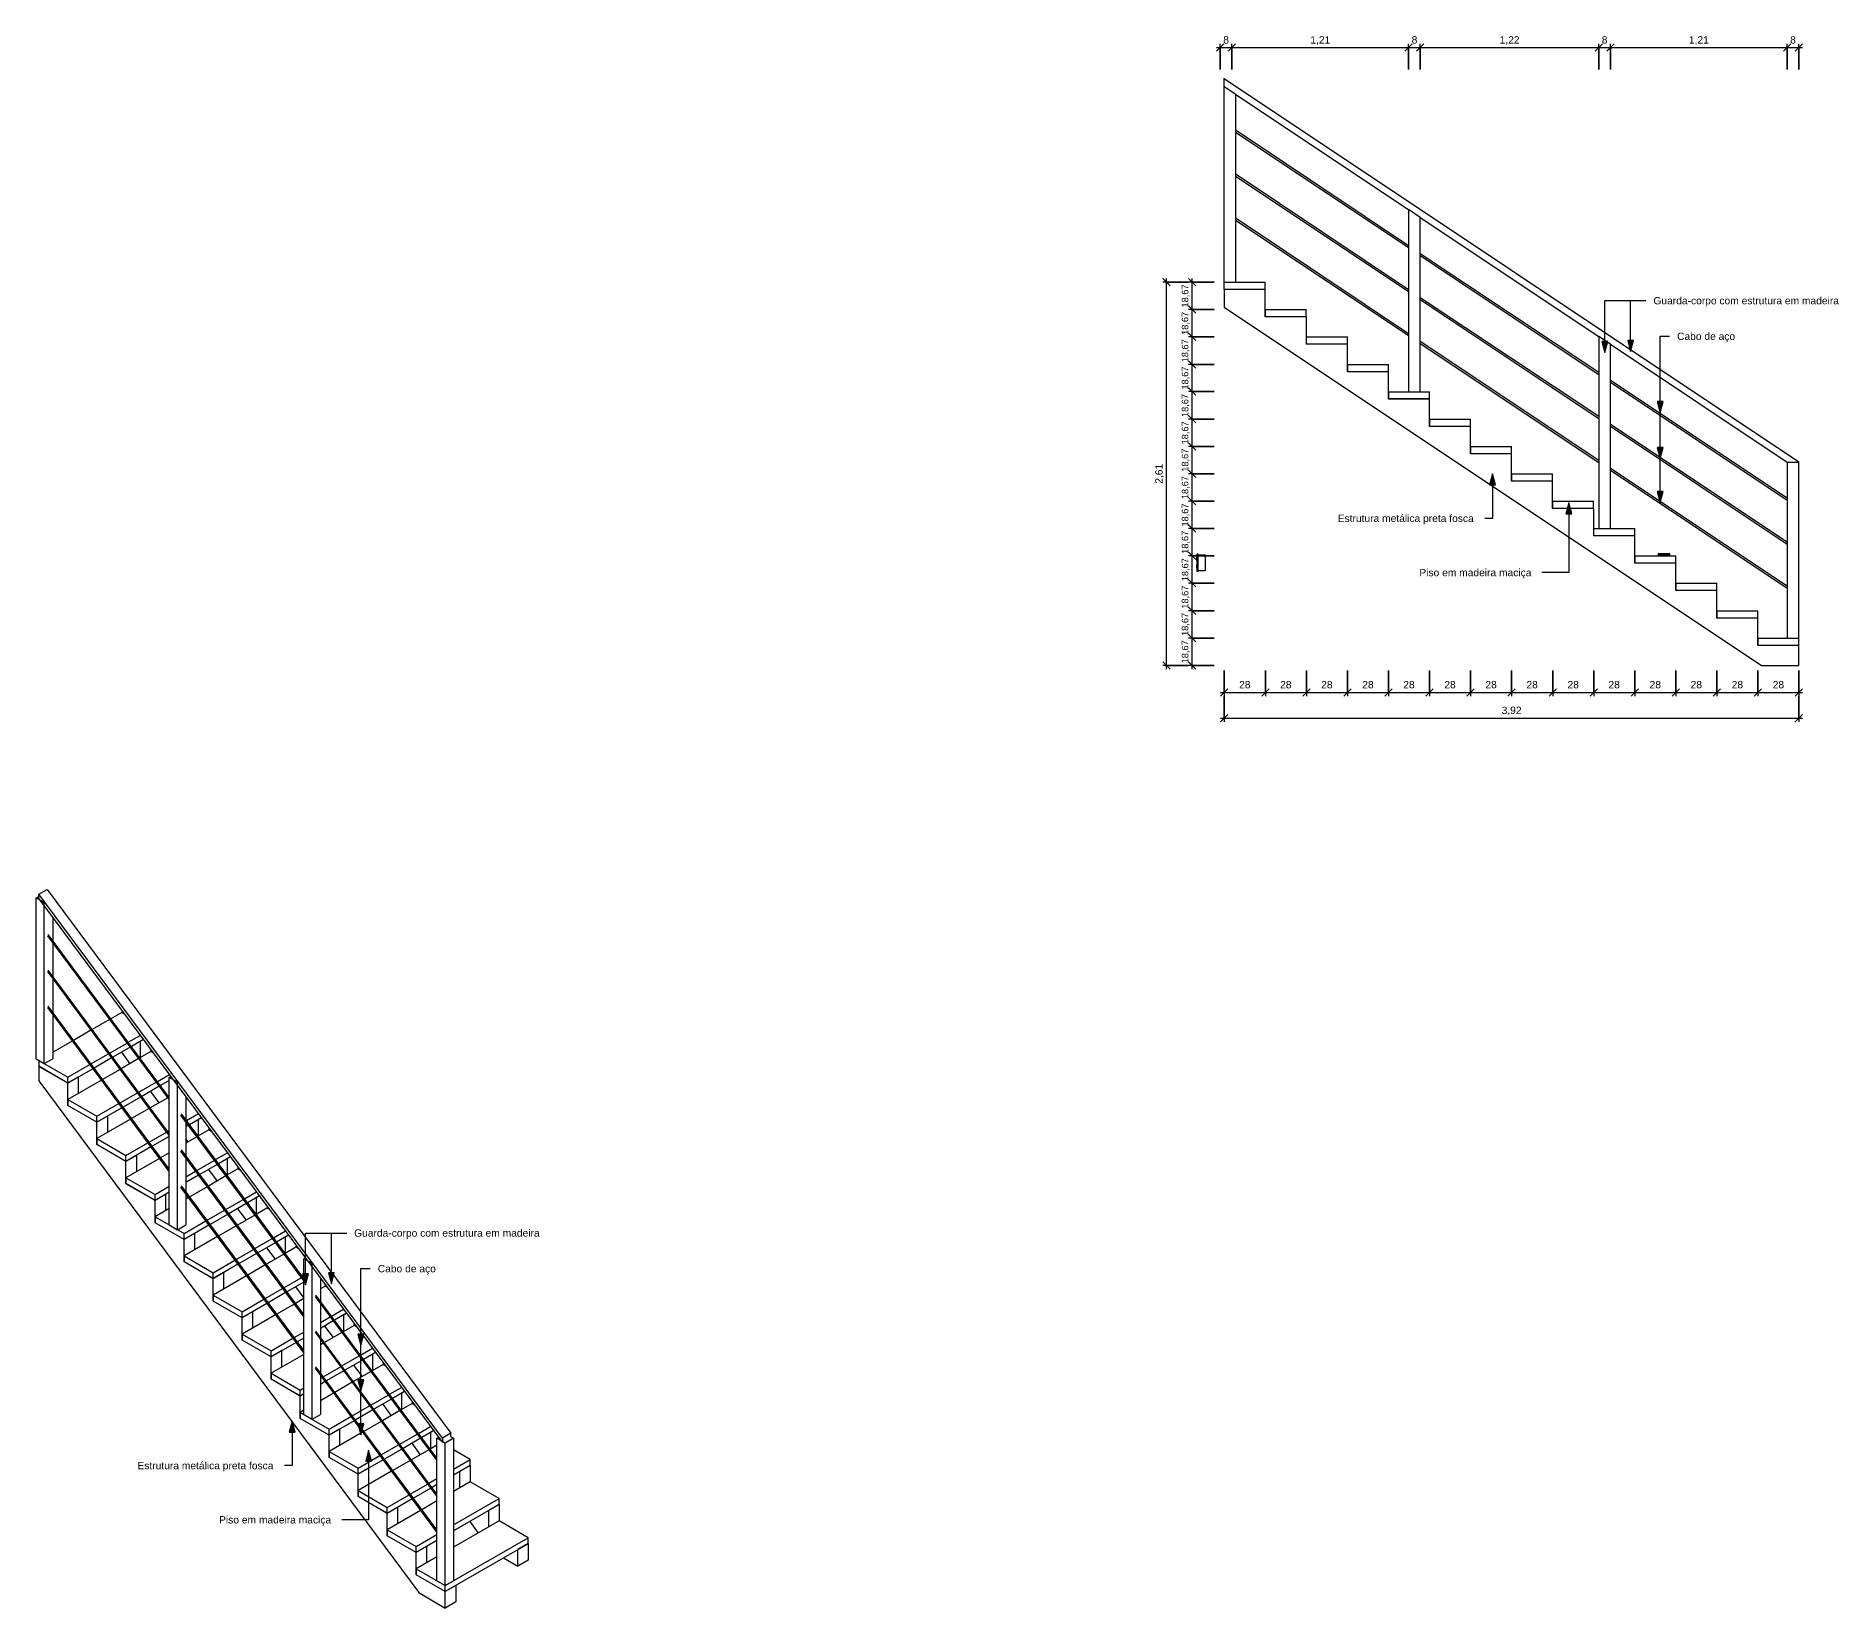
# Model space of a CAD drawing. Header units: millimetres. Extents: x 3520 to 15818, y -6228 to 4492.
import ezdxf

# ---------------------------------------------------------------- set-up
doc = ezdxf.new("R2010")
doc.units = ezdxf.units.MM
for name, color, linetype, lineweight in [('A-ANNO-DIMS', 211, 'Continuous', 9), ('A-ANNO-DIMS-25', 211, 'Continuous', 9), ('A-DETL-THIN', 151, 'Continuous', 9), ('A-GENM', 13, 'Continuous', 9), ('Balaústres', 7, 'Continuous', 9), ('Corrimão', 7, 'Continuous', 9), ('Corrimãos superiores', 7, 'Continuous', 9), ('E-ELEC-FIXT', 91, 'Continuous', 9), ('G-ANNO-TEXT', 231, 'Continuous', 9), ('S-STRS', 31, 'Continuous', 9)]:
    doc.layers.add(name, color=color, linetype=linetype, lineweight=lineweight)
doc.styles.add('@Arial Unicode MS', font='ARIALUNI.TTF', dxfattribs={"height": 45})
doc.styles.add('@Arial Unicode MS_1', font='ARIALUNI.TTF', dxfattribs={"height": 50})
doc.styles.add('Arial', font='arial.ttf', dxfattribs={"height": 50})
doc.dimstyles.new('CRT_-__Metros_-_Linha_de_chamada_3_5_mm', dxfattribs={"dimscale": 304.8, "dimtxt": 50.292243, "dimasz": 0.164042, "dimexe": 0.082021, "dimexo": 0.0625, "dimgap": 0.04101, "dimtad": 1, "dimdec": 0, "dimlfac": 0.1, "dimdsep": 46, "dimtxsty": '@Arial Unicode MS_1', "dimblk1": 'OBLIQUE', "dimblk2": 'OBLIQUE', "dimsah": 1, "dimcen": 0.09, "dimdle": 0.082021, "dimazin": 0, "dimtfac": 1, "dimtdec": 4, "dimtix": 1, "dimtmove": 0, "dimatfit": 3, "dimfxl": 0.492126, "dimfxlon": 1, "dimtvp": 1, "dimtolj": 1, "dimtzin": 0, "dimarcsym": 2})
doc.dimstyles.new('CRT_-__Metros_-_Linha_de_chamada_3_5_mm_1', dxfattribs={"dimscale": 304.8, "dimtxt": 50.292243, "dimasz": 0.164042, "dimexe": 0.082021, "dimexo": 0.0625, "dimgap": 0.04101, "dimtad": 1, "dimlfac": 0.001, "dimrnd": 0.01, "dimzin": 0, "dimdsep": 46, "dimtxsty": '@Arial Unicode MS_1', "dimblk1": 'OBLIQUE', "dimblk2": 'OBLIQUE', "dimsah": 1, "dimcen": 0.09, "dimdle": 0.082021, "dimazin": 0, "dimtfac": 1, "dimtdec": 4, "dimtix": 1, "dimtmove": 0, "dimatfit": 3, "dimfxl": 0.492126, "dimfxlon": 1, "dimtvp": 1, "dimtolj": 1, "dimtzin": 0, "dimarcsym": 2})
doc.dimstyles.new('CRT_-__Metros_-_Linha_de_chamada_3_5_mm_2', dxfattribs={"dimscale": 304.8, "dimtxt": 45.263018, "dimasz": 0.164042, "dimexe": 0.082021, "dimexo": 0.0625, "dimgap": 0.04101, "dimtad": 1, "dimlfac": 0.1, "dimrnd": 0.01, "dimzin": 0, "dimdsep": 46, "dimtxsty": '@Arial Unicode MS', "dimblk1": 'OBLIQUE', "dimblk2": 'OBLIQUE', "dimsah": 1, "dimcen": 0.09, "dimdle": 0.082021, "dimazin": 0, "dimtfac": 1, "dimtdec": 4, "dimtix": 1, "dimtmove": 0, "dimatfit": 3, "dimfxl": 0.492126, "dimfxlon": 1, "dimtvp": 1, "dimtolj": 1, "dimtzin": 0, "dimarcsym": 2})

msp = doc.modelspace()

# ---------------------------------------------------------------- texts
at = {"layer": 'G-ANNO-TEXT', "color": 7, "char_height": 50, "attachment_point": 1, "style": 'Arial'}
for s, insert, width in [('Guarda-corpo com estrutura em madeira', (14552.31, 2712.785), 1565.29484), ('Cabo de aço', (14713.519, 2469.674), 491.03359), ('Estrutura metálica preta fosca', (12398.732, 1228.08), 1154.43), ('Piso em madeira maciça', (12955.599, 858.466), 952.00391), ('Guarda-corpo com estrutura em madeira', (5689.419, -3645.661), 1565.29484), ('Cabo de aço', (5850.628, -3888.772), 491.03359), ('Estrutura metálica preta fosca', (4211.229, -5231.842), 1154.43), ('Piso em madeira maciça', (4768.095, -5601.456), 952.00391)]:
    msp.add_mtext(s, dxfattribs=dict(at, insert=insert, width=width))

# ---------------------------------------------------------------- blocks, each defined once
blk = doc.blocks.new('Guarda-corpo - 8x8cm-4859788-VISTA 3D ESCADA')
at = {"layer": 'Balaústres'}
for p, q in [((4428, -2610), (4440, -2604)), ((4485, -2643), (4428, -2610)), ((4428, -3616), (4428, -2610)), ((4485, -3649), (4485, -2643)), ((4541, -2741), (4541, -2899)), ((4541, -2915), (4541, -3144)), ((4541, -3160), (4541, -3389)), ((4541, -3405), (4541, -3616)), ((4428, -3616), (4485, -3649)), ((4485, -3649), (4541, -3616))]:
    blk.add_line(p, q, dxfattribs=at)
blk = doc.blocks.new('Guarda-corpo - 8x8cm-4859786-VISTA 3D ESCADA')
at = {"layer": 'Balaústres'}
for p, q in [((5346, -3846), (5357, -3840)), ((5402, -3879), (5346, -3846)), ((5346, -4908), (5346, -3846)), ((5402, -4941), (5402, -3879)), ((5459, -3977), (5459, -4135)), ((5459, -4151), (5459, -4380)), ((5459, -4396), (5459, -4625)), ((5459, -4641), (5459, -4908)), ((5346, -4908), (5402, -4941)), ((5402, -4941), (5459, -4908))]:
    blk.add_line(p, q, dxfattribs=at)
blk = doc.blocks.new('Guarda-corpo - 8x8cm-4859784-VISTA 3D ESCADA')
at = {"layer": 'Balaústres'}
for p, q in [((3520, -1386), (3539, -1375)), ((3576, -1419), (3520, -1386)), ((3520, -2482), (3520, -1386)), ((3576, -2515), (3576, -1419)), ((3633, -1517), (3633, -1675)), ((3633, -1691), (3633, -1919)), ((3633, -1936), (3633, -2164)), ((3633, -2181), (3633, -2482)), ((3520, -2482), (3576, -2515)), ((3576, -2515), (3633, -2482))]:
    blk.add_line(p, q, dxfattribs=at)
blk = doc.blocks.new('Guarda-corpo - 8x8cm-4859751-VISTA 3D ESCADA')
at = {"layer": 'Balaústres'}
for p, q in [((6254, -5070), (6266, -5064)), ((6311, -5103), (6254, -5070)), ((6254, -6042), (6254, -5070)), ((6368, -5070), (6311, -5103)), ((6311, -6075), (6311, -5103)), ((6348, -5059), (6368, -5070)), ((6368, -5070), (6368, -6042)), ((6254, -6042), (6311, -6075)), ((6311, -6075), (6368, -6042))]:
    blk.add_line(p, q, dxfattribs=at)
blk = doc.blocks.new('Guarda-corpo - Guarda-corpo-3573188-VISTA 3D ESCADA')
at = {"layer": 'Corrimão'}
for p, q in [((3597, -1643), (4428, -2763)), ((4428, -2746), (3603, -1634)), ((3597, -1888), (4428, -3008)), ((4428, -2991), (3603, -1879)), ((3597, -2133), (4428, -3253)), ((4428, -3236), (3603, -2124)), ((4506, -2867), (5346, -3999)), ((5346, -3982), (4511, -2858)), ((4506, -3112), (5346, -4244)), ((5346, -4227), (4511, -3103)), ((4506, -3357), (5346, -4489)), ((5346, -4472), (4511, -3348)), ((5423, -4103), (6254, -5223)), ((6254, -5206), (5429, -4094)), ((5423, -4348), (6254, -5468)), ((6254, -5451), (5429, -4339)), ((5423, -4593), (6254, -5713)), ((6254, -5696), (5429, -4584))]:
    blk.add_line(p, q, dxfattribs=at)
for name in ['Guarda-corpo - 8x8cm-4859784-VISTA 3D ESCADA', 'Guarda-corpo - 8x8cm-4859788-VISTA 3D ESCADA', 'Guarda-corpo - 8x8cm-4859786-VISTA 3D ESCADA', 'Guarda-corpo - 8x8cm-4859751-VISTA 3D ESCADA']:
    blk.add_blockref(name, (0, 0))
blk = doc.blocks.new('Tipo de corrimão superior - Corrimão superior_Interno_-3573205-VISTA 3D ESCADA')
at = {"layer": 'Corrimãos superiores'}
for p, q in [((3539, -1361), (3596, -1329)), ((3596, -1329), (6348, -5036)), ((3539, -1391), (3539, -1361)), ((6292, -5069), (3539, -1361)), ((3539, -1391), (6292, -5099)), ((6348, -5036), (6292, -5069)), ((6348, -5059), (6348, -5036)), ((6292, -5069), (6292, -5099))]:
    blk.add_line(p, q, dxfattribs=at)
blk = doc.blocks.new('Modelos genéricos 1 - Modelos genéricos 1-4814450-VISTA 3D ESCADA')
at = {"layer": 'A-GENM'}
for p, q in [((4102, -2438), (4160, -2516)), ((4252, -2351), (4232, -2363)), ((4232, -2474), (4232, -2363)), ((4303, -2419), (4303, -2434)), ((3737, -2649), (3539, -2534)), ((3539, -2534), (3539, -2632)), ((3539, -2632), (6130, -6123)), ((3808, -2608), (3737, -2649)), ((3737, -2801), (3737, -2649)), ((3808, -2608), (3808, -2719)), ((4300, -2705), (4358, -2783)), ((3935, -2915), (3737, -2801)), ((4006, -2874), (3935, -2915)), ((3935, -3068), (3935, -2915)), ((4006, -2874), (4006, -2986)), ((4648, -2885), (4628, -2896)), ((4628, -3008), (4628, -2896)), ((4133, -3182), (3935, -3068)), ((4541, -3030), (4556, -3049)), ((4699, -2953), (4699, -2967)), ((4204, -3141), (4133, -3182)), ((4133, -3334), (4133, -3182)), ((4204, -3141), (4204, -3253)), ((4846, -3151), (4826, -3163)), ((4826, -3275), (4826, -3163)), ((4696, -3238), (4754, -3316)), ((4897, -3220), (4897, -3234)), ((4331, -3449), (4133, -3334)), ((4402, -3408), (4331, -3449)), ((4402, -3408), (4402, -3519)), ((5044, -3418), (5024, -3430)), ((5024, -3541), (5024, -3430)), ((4331, -3601), (4331, -3449)), ((4894, -3505), (4952, -3583)), ((5095, -3486), (5095, -3500)), ((4529, -3715), (4331, -3601)), ((4600, -3675), (4529, -3715)), ((4600, -3675), (4600, -3786)), ((5242, -3685), (5222, -3696)), ((4529, -3868), (4529, -3715)), ((5092, -3772), (5150, -3850)), ((5222, -3808), (5222, -3696)), ((5293, -3753), (5293, -3767)), ((4727, -3982), (4529, -3868)), ((4798, -3941), (4727, -3982)), ((4727, -4135), (4727, -3982)), ((4798, -3941), (4798, -4053)), ((5290, -4038), (5346, -4114)), ((5491, -4020), (5491, -4034)), ((4925, -4249), (4727, -4135)), ((4996, -4208), (4925, -4249)), ((4925, -4401), (4925, -4249)), ((4996, -4208), (4996, -4320)), ((5638, -4218), (5618, -4230)), ((5618, -4341), (5618, -4230)), ((5689, -4286), (5689, -4301)), ((5123, -4516), (4925, -4401)), ((5488, -4305), (5546, -4383)), ((5194, -4475), (5123, -4516)), ((5123, -4668), (5123, -4516)), ((5194, -4475), (5194, -4586)), ((5836, -4485), (5816, -4497)), ((5816, -4608), (5816, -4497)), ((5321, -4782), (5123, -4668)), ((5686, -4572), (5744, -4650)), ((5887, -4553), (5887, -4567)), ((5346, -4768), (5321, -4782)), ((5321, -4935), (5321, -4782)), ((6034, -4752), (6014, -4763)), ((6014, -4875), (6014, -4763)), ((5884, -4838), (5942, -4917)), ((6085, -4820), (6085, -4834)), ((5519, -5049), (5321, -4935)), ((5590, -5008), (5519, -5049)), ((5590, -5008), (5590, -5120)), ((6232, -5018), (6212, -5030)), ((6212, -5142), (6212, -5030)), ((5519, -5201), (5519, -5049)), ((6082, -5105), (6140, -5183)), ((5717, -5316), (5519, -5201)), ((5788, -5275), (5717, -5316)), ((5788, -5275), (5788, -5387)), ((6481, -5256), (6410, -5297)), ((6481, -5256), (6481, -5367)), ((5717, -5468), (5717, -5316)), ((6410, -5408), (6410, -5297)), ((5915, -5582), (5717, -5468)), ((6679, -5523), (6608, -5563)), ((6679, -5523), (6679, -5634)), ((5986, -5542), (5915, -5582)), ((5915, -5735), (5915, -5582)), ((5986, -5542), (5986, -5653)), ((6478, -5639), (6536, -5717)), ((6608, -5675), (6608, -5563)), ((6113, -5849), (5915, -5735)), ((6184, -5808), (6113, -5849)), ((6113, -6002), (6113, -5849)), ((6184, -5808), (6184, -5920)), ((6709, -5886), (6806, -5942)), ((6877, -5789), (6806, -5830)), ((6806, -5942), (6806, -5830)), ((6877, -5901), (6806, -5942)), ((6877, -5789), (6877, -5901)), ((6311, -6116), (6113, -6002)), ((6130, -6123), (6311, -6228)), ((6382, -6075), (6311, -6116)), ((6311, -6228), (6311, -6116)), ((6382, -6075), (6382, -6187)), ((6382, -6187), (6311, -6228))]:
    blk.add_line(p, q, dxfattribs=at)
blk = doc.blocks.new('Guarda-corpo - Guarda-corpo-3573188-VISTA LATERAL ESCADA')
at = {"layer": 'Corrimão'}
for p, q in [((9627, 3062), (8450, 3847)), ((8450, 3835), (9627, 3050)), ((9627, 2762), (8450, 3547)), ((8450, 3535), (9627, 2750)), ((9627, 2462), (8450, 3247)), ((8450, 3235), (9627, 2450)), ((10925, 2197), (9707, 3008)), ((9707, 2996), (10925, 2185)), ((10925, 1897), (9707, 2708)), ((9707, 2696), (10925, 1885)), ((10925, 1597), (9707, 2408)), ((9707, 2396), (10925, 1585)), ((12210, 1340), (11005, 2143)), ((11005, 2131), (12210, 1328)), ((12210, 1040), (11005, 1843)), ((11005, 1831), (12210, 1028)), ((12210, 740), (11005, 1543)), ((11005, 1531), (12210, 728))]:
    blk.add_line(p, q, dxfattribs=at)
blk = doc.blocks.new('Modelos genéricos 1 - Modelos genéricos 1-4814450-VISTA LATERAL ESCADA')
at = {"layer": 'A-GENM', "color": 8}
for p, q in [((8650, 2763), (8370, 2763)), ((8370, 2763), (8370, 2643)), ((8650, 2577), (8650, 2763)), ((8370, 2643), (12034, 200)), ((8930, 2577), (8650, 2577)), ((8930, 2390), (8930, 2577)), ((9210, 2390), (8930, 2390)), ((9210, 2203), (9210, 2390)), ((9490, 2203), (9210, 2203)), ((9490, 2017), (9490, 2203)), ((9770, 2017), (9490, 2017)), ((9770, 1830), (9770, 2017)), ((10050, 1830), (9770, 1830)), ((10050, 1643), (10050, 1830)), ((10330, 1643), (10050, 1643)), ((10330, 1457), (10330, 1643)), ((10610, 1457), (10330, 1457)), ((10610, 1270), (10610, 1457)), ((10890, 1270), (10610, 1270)), ((10890, 1083), (10890, 1270)), ((11170, 1083), (10890, 1083)), ((11170, 897), (11170, 1083)), ((11450, 897), (11170, 897)), ((11450, 710), (11450, 897)), ((11730, 710), (11450, 710)), ((11730, 523), (11730, 710)), ((12010, 523), (11730, 523)), ((12010, 337), (12010, 523)), ((12290, 337), (12010, 337)), ((12290, 200), (12290, 337)), ((12034, 200), (12290, 200))]:
    blk.add_line(p, q, dxfattribs=at)
blk = doc.blocks.new('CRT_Tomadas e Interruptores - Interruptor 4s-4754011-VISTA LATERAL ESCADA')
at = {"layer": 'E-ELEC-FIXT'}
for p, q in [((8179.650772, 935), (8182.150772, 935)), ((8179.650772, 935), (8179.650772, 915)), ((8182.150772, 915), (8179.650772, 915)), ((8179.650772, 885), (8182.150772, 885)), ((8179.650772, 885), (8179.650772, 865)), ((8182.150772, 865), (8179.650772, 865)), ((8182.150772, 935), (8184.650772, 935)), ((8182.150772, 935), (8182.150772, 915)), ((8184.650772, 915), (8182.150772, 915)), ((8182.150772, 885), (8184.650772, 885)), ((8182.150772, 885), (8182.150772, 865)), ((8184.650772, 865), (8182.150772, 865)), ((8184.650772, 840), (8184.650772, 960)), ((8184.650772, 960), (8189.650772, 960)), ((8189.650772, 960), (8189.650772, 840)), ((8189.650772, 955), (8239.650772, 955)), ((8239.650772, 955), (8239.650772, 845)), ((8189.650772, 840), (8184.650772, 840)), ((8239.650772, 845), (8189.650772, 845))]:
    blk.add_line(p, q, dxfattribs=at)
blk = doc.blocks.new('CRT_Tomadas e Interruptores - Rede-4813327-VISTA LATERAL ESCADA')
at = {"layer": 'E-ELEC-FIXT'}
for p, q in [((11410, 960), (11330, 960)), ((11330, 960), (11330, 947)), ((11335, 955), (11335, 947)), ((11405, 955), (11335, 955)), ((11405, 947), (11405, 955)), ((11410, 947), (11410, 960))]:
    blk.add_line(p, q, dxfattribs=at)
blk = doc.blocks.new('DIMBLOCK1-VISTA LATERAL ESCADA')
at = {"layer": 'A-ANNO-DIMS-25', "lineweight": 18}
for p, q in [((11406, 387), (11381, 412)), ((11406, 387), (11431, 362)), ((11406, 200), (11381, 225)), ((11406, 200), (11431, 175))]:
    blk.add_line(p, q, dxfattribs=at)
at = {"layer": 'A-ANNO-DIMS-25'}
for p, q in [((11556, 387), (11381, 387)), ((11406, 175), (11406, 387)), ((11406, 387), (11556, 387)), ((11556, 200), (11381, 200)), ((11406, 200), (11556, 200))]:
    blk.add_line(p, q, dxfattribs=at)
at = {"layer": 'A-ANNO-DIMS-25', "color": 0, "insert": (11335, 214), "char_height": 45, "width": 190.1, "attachment_point": 1, "rotation": 90, "line_spacing_factor": 1.117605, "style": '@Arial Unicode MS'}
blk.add_mtext('18,67', dxfattribs=at)
blk = doc.blocks.new('_Oblique')
at = {"color": 0, "linetype": 'ByBlock', "lineweight": -2}
blk.add_line((-0.5, -0.5), (0.5, 0.5), dxfattribs=at)
blk = doc.blocks.new('DIMBLOCK2-VISTA LATERAL ESCADA')
at = {"layer": 'A-ANNO-DIMS-25', "lineweight": 18}
for p, q in [((11406, 573), (11381, 598)), ((11406, 573), (11431, 548)), ((11406, 387), (11381, 412)), ((11406, 387), (11431, 362))]:
    blk.add_line(p, q, dxfattribs=at)
at = {"layer": 'A-ANNO-DIMS-25'}
for p, q in [((11556, 573), (11381, 573)), ((11406, 387), (11406, 573)), ((11406, 573), (11556, 573)), ((11556, 387), (11381, 387)), ((11406, 387), (11556, 387))]:
    blk.add_line(p, q, dxfattribs=at)
at = {"layer": 'A-ANNO-DIMS-25', "color": 0, "insert": (11335, 401), "char_height": 45, "width": 190.1, "attachment_point": 1, "rotation": 90, "line_spacing_factor": 1.117605, "style": '@Arial Unicode MS'}
blk.add_mtext('18,67', dxfattribs=at)
blk = doc.blocks.new('DIMBLOCK3-VISTA LATERAL ESCADA')
at = {"layer": 'A-ANNO-DIMS-25', "lineweight": 18}
for p, q in [((11406, 760), (11381, 785)), ((11406, 760), (11431, 735)), ((11406, 573), (11381, 598)), ((11406, 573), (11431, 548))]:
    blk.add_line(p, q, dxfattribs=at)
at = {"layer": 'A-ANNO-DIMS-25'}
for p, q in [((11556, 760), (11381, 760)), ((11406, 573), (11406, 760)), ((11406, 760), (11556, 760)), ((11556, 573), (11381, 573)), ((11406, 573), (11556, 573))]:
    blk.add_line(p, q, dxfattribs=at)
at = {"layer": 'A-ANNO-DIMS-25', "color": 0, "insert": (11335, 587), "char_height": 45, "width": 190.1, "attachment_point": 1, "rotation": 90, "line_spacing_factor": 1.117605, "style": '@Arial Unicode MS'}
blk.add_mtext('18,67', dxfattribs=at)
blk = doc.blocks.new('DIMBLOCK4-VISTA LATERAL ESCADA')
at = {"layer": 'A-ANNO-DIMS-25', "lineweight": 18}
for p, q in [((11406, 947), (11381, 972)), ((11406, 947), (11431, 922)), ((11406, 760), (11381, 785)), ((11406, 760), (11431, 735))]:
    blk.add_line(p, q, dxfattribs=at)
at = {"layer": 'A-ANNO-DIMS-25'}
for p, q in [((11556, 947), (11381, 947)), ((11406, 760), (11406, 947)), ((11406, 947), (11556, 947)), ((11556, 760), (11381, 760)), ((11406, 760), (11556, 760))]:
    blk.add_line(p, q, dxfattribs=at)
at = {"layer": 'A-ANNO-DIMS-25', "color": 0, "insert": (11335, 774), "char_height": 45, "width": 190.1, "attachment_point": 1, "rotation": 90, "line_spacing_factor": 1.117605, "style": '@Arial Unicode MS'}
blk.add_mtext('18,67', dxfattribs=at)
blk = doc.blocks.new('DIMBLOCK5-VISTA LATERAL ESCADA')
at = {"layer": 'A-ANNO-DIMS-25', "lineweight": 18}
for p, q in [((11406, 1133), (11381, 1158)), ((11406, 1133), (11431, 1108)), ((11406, 947), (11381, 972)), ((11406, 947), (11431, 922))]:
    blk.add_line(p, q, dxfattribs=at)
at = {"layer": 'A-ANNO-DIMS-25'}
for p, q in [((11556, 1133), (11381, 1133)), ((11406, 947), (11406, 1133)), ((11406, 1133), (11556, 1133)), ((11556, 947), (11381, 947)), ((11406, 947), (11556, 947))]:
    blk.add_line(p, q, dxfattribs=at)
at = {"layer": 'A-ANNO-DIMS-25', "color": 0, "insert": (11335, 961), "char_height": 45, "width": 190.1, "attachment_point": 1, "rotation": 90, "line_spacing_factor": 1.117605, "style": '@Arial Unicode MS'}
blk.add_mtext('18,67', dxfattribs=at)
blk = doc.blocks.new('DIMBLOCK6-VISTA LATERAL ESCADA')
at = {"layer": 'A-ANNO-DIMS-25', "lineweight": 18}
for p, q in [((11406, 1320), (11381, 1345)), ((11406, 1320), (11431, 1295)), ((11406, 1133), (11381, 1158)), ((11406, 1133), (11431, 1108))]:
    blk.add_line(p, q, dxfattribs=at)
at = {"layer": 'A-ANNO-DIMS-25'}
for p, q in [((11556, 1320), (11381, 1320)), ((11406, 1133), (11406, 1320)), ((11406, 1320), (11556, 1320)), ((11556, 1133), (11381, 1133)), ((11406, 1133), (11556, 1133))]:
    blk.add_line(p, q, dxfattribs=at)
at = {"layer": 'A-ANNO-DIMS-25', "color": 0, "insert": (11335, 1147), "char_height": 45, "width": 190.1, "attachment_point": 1, "rotation": 90, "line_spacing_factor": 1.117605, "style": '@Arial Unicode MS'}
blk.add_mtext('18,67', dxfattribs=at)
blk = doc.blocks.new('DIMBLOCK7-VISTA LATERAL ESCADA')
at = {"layer": 'A-ANNO-DIMS-25', "lineweight": 18}
for p, q in [((11406, 1507), (11381, 1532)), ((11406, 1507), (11431, 1482)), ((11406, 1320), (11381, 1345)), ((11406, 1320), (11431, 1295))]:
    blk.add_line(p, q, dxfattribs=at)
at = {"layer": 'A-ANNO-DIMS-25'}
for p, q in [((11556, 1507), (11381, 1507)), ((11406, 1320), (11406, 1507)), ((11406, 1507), (11556, 1507)), ((11556, 1320), (11381, 1320)), ((11406, 1320), (11556, 1320))]:
    blk.add_line(p, q, dxfattribs=at)
at = {"layer": 'A-ANNO-DIMS-25', "color": 0, "insert": (11335, 1334), "char_height": 45, "width": 190.1, "attachment_point": 1, "rotation": 90, "line_spacing_factor": 1.117605, "style": '@Arial Unicode MS'}
blk.add_mtext('18,67', dxfattribs=at)
blk = doc.blocks.new('DIMBLOCK8-VISTA LATERAL ESCADA')
at = {"layer": 'A-ANNO-DIMS-25', "lineweight": 18}
for p, q in [((11406, 1693), (11381, 1718)), ((11406, 1693), (11431, 1668)), ((11406, 1507), (11381, 1532)), ((11406, 1507), (11431, 1482))]:
    blk.add_line(p, q, dxfattribs=at)
at = {"layer": 'A-ANNO-DIMS-25'}
for p, q in [((11556, 1693), (11381, 1693)), ((11406, 1507), (11406, 1693)), ((11406, 1693), (11556, 1693)), ((11556, 1507), (11381, 1507)), ((11406, 1507), (11556, 1507))]:
    blk.add_line(p, q, dxfattribs=at)
at = {"layer": 'A-ANNO-DIMS-25', "color": 0, "insert": (11335, 1521), "char_height": 45, "width": 190.1, "attachment_point": 1, "rotation": 90, "line_spacing_factor": 1.117605, "style": '@Arial Unicode MS'}
blk.add_mtext('18,67', dxfattribs=at)
blk = doc.blocks.new('DIMBLOCK9-VISTA LATERAL ESCADA')
at = {"layer": 'A-ANNO-DIMS-25', "lineweight": 18}
for p, q in [((11406, 1880), (11381, 1905)), ((11406, 1880), (11431, 1855)), ((11406, 1693), (11381, 1718)), ((11406, 1693), (11431, 1668))]:
    blk.add_line(p, q, dxfattribs=at)
at = {"layer": 'A-ANNO-DIMS-25'}
for p, q in [((11556, 1880), (11381, 1880)), ((11406, 1693), (11406, 1880)), ((11406, 1880), (11556, 1880)), ((11556, 1693), (11381, 1693)), ((11406, 1693), (11556, 1693))]:
    blk.add_line(p, q, dxfattribs=at)
at = {"layer": 'A-ANNO-DIMS-25', "color": 0, "insert": (11335, 1707), "char_height": 45, "width": 190.1, "attachment_point": 1, "rotation": 90, "line_spacing_factor": 1.117605, "style": '@Arial Unicode MS'}
blk.add_mtext('18,67', dxfattribs=at)
blk = doc.blocks.new('DIMBLOCK10-VISTA LATERAL ESCADA')
at = {"layer": 'A-ANNO-DIMS-25', "lineweight": 18}
for p, q in [((11406, 2067), (11381, 2092)), ((11406, 2067), (11431, 2042)), ((11406, 1880), (11381, 1905)), ((11406, 1880), (11431, 1855))]:
    blk.add_line(p, q, dxfattribs=at)
at = {"layer": 'A-ANNO-DIMS-25'}
for p, q in [((11556, 2067), (11381, 2067)), ((11406, 1880), (11406, 2067)), ((11406, 2067), (11556, 2067)), ((11556, 1880), (11381, 1880)), ((11406, 1880), (11556, 1880))]:
    blk.add_line(p, q, dxfattribs=at)
at = {"layer": 'A-ANNO-DIMS-25', "color": 0, "insert": (11335, 1894), "char_height": 45, "width": 190.1, "attachment_point": 1, "rotation": 90, "line_spacing_factor": 1.117605, "style": '@Arial Unicode MS'}
blk.add_mtext('18,67', dxfattribs=at)
blk = doc.blocks.new('DIMBLOCK11-VISTA LATERAL ESCADA')
at = {"layer": 'A-ANNO-DIMS-25', "lineweight": 18}
for p, q in [((11406, 2253), (11381, 2278)), ((11406, 2253), (11431, 2228)), ((11406, 2067), (11381, 2092)), ((11406, 2067), (11431, 2042))]:
    blk.add_line(p, q, dxfattribs=at)
at = {"layer": 'A-ANNO-DIMS-25'}
for p, q in [((11556, 2253), (11381, 2253)), ((11406, 2067), (11406, 2253)), ((11406, 2253), (11556, 2253)), ((11556, 2067), (11381, 2067)), ((11406, 2067), (11556, 2067))]:
    blk.add_line(p, q, dxfattribs=at)
at = {"layer": 'A-ANNO-DIMS-25', "color": 0, "insert": (11335, 2081), "char_height": 45, "width": 190.1, "attachment_point": 1, "rotation": 90, "line_spacing_factor": 1.117605, "style": '@Arial Unicode MS'}
blk.add_mtext('18,67', dxfattribs=at)
blk = doc.blocks.new('DIMBLOCK12-VISTA LATERAL ESCADA')
at = {"layer": 'A-ANNO-DIMS-25', "lineweight": 18}
for p, q in [((11406, 2440), (11381, 2465)), ((11406, 2440), (11431, 2415)), ((11406, 2253), (11381, 2278)), ((11406, 2253), (11431, 2228))]:
    blk.add_line(p, q, dxfattribs=at)
at = {"layer": 'A-ANNO-DIMS-25'}
for p, q in [((11556, 2440), (11381, 2440)), ((11406, 2253), (11406, 2440)), ((11406, 2440), (11556, 2440)), ((11556, 2253), (11381, 2253)), ((11406, 2253), (11556, 2253))]:
    blk.add_line(p, q, dxfattribs=at)
at = {"layer": 'A-ANNO-DIMS-25', "color": 0, "insert": (11335, 2267), "char_height": 45, "width": 190.1, "attachment_point": 1, "rotation": 90, "line_spacing_factor": 1.117605, "style": '@Arial Unicode MS'}
blk.add_mtext('18,67', dxfattribs=at)
blk = doc.blocks.new('DIMBLOCK13-VISTA LATERAL ESCADA')
at = {"layer": 'A-ANNO-DIMS-25', "lineweight": 18}
for p, q in [((11406, 2627), (11381, 2652)), ((11406, 2627), (11431, 2602)), ((11406, 2440), (11381, 2465)), ((11406, 2440), (11431, 2415))]:
    blk.add_line(p, q, dxfattribs=at)
at = {"layer": 'A-ANNO-DIMS-25'}
for p, q in [((11556, 2627), (11381, 2627)), ((11406, 2440), (11406, 2627)), ((11406, 2627), (11556, 2627)), ((11556, 2440), (11381, 2440)), ((11406, 2440), (11556, 2440))]:
    blk.add_line(p, q, dxfattribs=at)
at = {"layer": 'A-ANNO-DIMS-25', "color": 0, "insert": (11335, 2454), "char_height": 45, "width": 190.1, "attachment_point": 1, "rotation": 90, "line_spacing_factor": 1.117605, "style": '@Arial Unicode MS'}
blk.add_mtext('18,67', dxfattribs=at)
blk = doc.blocks.new('DIMBLOCK14-VISTA LATERAL ESCADA')
at = {"layer": 'A-ANNO-DIMS-25', "lineweight": 18}
for p, q in [((11406, 2813), (11381, 2838)), ((11406, 2813), (11431, 2788)), ((11406, 2627), (11381, 2652)), ((11406, 2627), (11431, 2602))]:
    blk.add_line(p, q, dxfattribs=at)
at = {"layer": 'A-ANNO-DIMS-25'}
for p, q in [((11406, 2627), (11406, 2838)), ((11556, 2813), (11381, 2813)), ((11406, 2813), (11556, 2813)), ((11556, 2627), (11381, 2627)), ((11406, 2627), (11556, 2627))]:
    blk.add_line(p, q, dxfattribs=at)
at = {"layer": 'A-ANNO-DIMS-25', "color": 0, "insert": (11335, 2641), "char_height": 45, "width": 190.1, "attachment_point": 1, "rotation": 90, "line_spacing_factor": 1.117605, "style": '@Arial Unicode MS'}
blk.add_mtext('18,67', dxfattribs=at)
blk = doc.blocks.new('DIMBLOCK15-VISTA LATERAL ESCADA')
at = {"layer": 'A-ANNO-DIMS-25'}
for p, q in [((11625, 166), (11625, -9)), ((11625, 16), (11625, 166)), ((11905, 166), (11905, -9)), ((11905, 16), (11905, 166)), ((11600, 16), (11905, 16))]:
    blk.add_line(p, q, dxfattribs=at)
at = {"layer": 'A-ANNO-DIMS-25', "lineweight": 18}
for p, q in [((11625, 16), (11600, -9)), ((11625, 16), (11650, 41)), ((11905, 16), (11880, -9)), ((11905, 16), (11930, 41))]:
    blk.add_line(p, q, dxfattribs=at)
at = {"layer": 'A-ANNO-DIMS-25', "color": 0, "insert": (11726, 94), "char_height": 50, "width": 92.94, "attachment_point": 1, "line_spacing_factor": 1.117605, "style": '@Arial Unicode MS_1'}
blk.add_mtext('28', dxfattribs=at)
blk = doc.blocks.new('DIMBLOCK16-VISTA LATERAL ESCADA')
at = {"layer": 'A-ANNO-DIMS-25'}
for p, q in [((11905, 166), (11905, -9)), ((11905, 16), (11905, 166)), ((12185, 166), (12185, -9)), ((12185, 16), (12185, 166)), ((11905, 16), (12185, 16))]:
    blk.add_line(p, q, dxfattribs=at)
at = {"layer": 'A-ANNO-DIMS-25', "lineweight": 18}
for p, q in [((11905, 16), (11880, -9)), ((11905, 16), (11930, 41)), ((12185, 16), (12160, -9)), ((12185, 16), (12210, 41))]:
    blk.add_line(p, q, dxfattribs=at)
at = {"layer": 'A-ANNO-DIMS-25', "color": 0, "insert": (12006, 94), "char_height": 50, "width": 92.94, "attachment_point": 1, "line_spacing_factor": 1.117605, "style": '@Arial Unicode MS_1'}
blk.add_mtext('28', dxfattribs=at)
blk = doc.blocks.new('DIMBLOCK17-VISTA LATERAL ESCADA')
at = {"layer": 'A-ANNO-DIMS-25'}
for p, q in [((12185, 166), (12185, -9)), ((12185, 16), (12185, 166)), ((12465, 166), (12465, -9)), ((12465, 16), (12465, 166)), ((12185, 16), (12465, 16))]:
    blk.add_line(p, q, dxfattribs=at)
at = {"layer": 'A-ANNO-DIMS-25', "lineweight": 18}
for p, q in [((12185, 16), (12160, -9)), ((12185, 16), (12210, 41)), ((12465, 16), (12440, -9)), ((12465, 16), (12490, 41))]:
    blk.add_line(p, q, dxfattribs=at)
at = {"layer": 'A-ANNO-DIMS-25', "color": 0, "insert": (12286, 94), "char_height": 50, "width": 92.94, "attachment_point": 1, "line_spacing_factor": 1.117605, "style": '@Arial Unicode MS_1'}
blk.add_mtext('28', dxfattribs=at)
blk = doc.blocks.new('DIMBLOCK18-VISTA LATERAL ESCADA')
at = {"layer": 'A-ANNO-DIMS-25'}
for p, q in [((12465, 166), (12465, -9)), ((12465, 16), (12465, 166)), ((12745, 166), (12745, -9)), ((12745, 16), (12745, 166)), ((12465, 16), (12745, 16))]:
    blk.add_line(p, q, dxfattribs=at)
at = {"layer": 'A-ANNO-DIMS-25', "lineweight": 18}
for p, q in [((12465, 16), (12440, -9)), ((12465, 16), (12490, 41)), ((12745, 16), (12720, -9)), ((12745, 16), (12770, 41))]:
    blk.add_line(p, q, dxfattribs=at)
at = {"layer": 'A-ANNO-DIMS-25', "color": 0, "insert": (12566, 94), "char_height": 50, "width": 92.94, "attachment_point": 1, "line_spacing_factor": 1.117605, "style": '@Arial Unicode MS_1'}
blk.add_mtext('28', dxfattribs=at)
blk = doc.blocks.new('DIMBLOCK19-VISTA LATERAL ESCADA')
at = {"layer": 'A-ANNO-DIMS-25'}
for p, q in [((12745, 166), (12745, -9)), ((12745, 16), (12745, 166)), ((13025, 166), (13025, -9)), ((13025, 16), (13025, 166)), ((12745, 16), (13025, 16))]:
    blk.add_line(p, q, dxfattribs=at)
at = {"layer": 'A-ANNO-DIMS-25', "lineweight": 18}
for p, q in [((12745, 16), (12720, -9)), ((12745, 16), (12770, 41)), ((13025, 16), (13000, -9)), ((13025, 16), (13050, 41))]:
    blk.add_line(p, q, dxfattribs=at)
at = {"layer": 'A-ANNO-DIMS-25', "color": 0, "insert": (12846, 94), "char_height": 50, "width": 92.94, "attachment_point": 1, "line_spacing_factor": 1.117605, "style": '@Arial Unicode MS_1'}
blk.add_mtext('28', dxfattribs=at)
blk = doc.blocks.new('DIMBLOCK20-VISTA LATERAL ESCADA')
at = {"layer": 'A-ANNO-DIMS-25'}
for p, q in [((13025, 166), (13025, -9)), ((13025, 16), (13025, 166)), ((13305, 166), (13305, -9)), ((13305, 16), (13305, 166)), ((13025, 16), (13305, 16))]:
    blk.add_line(p, q, dxfattribs=at)
at = {"layer": 'A-ANNO-DIMS-25', "lineweight": 18}
for p, q in [((13025, 16), (13000, -9)), ((13025, 16), (13050, 41)), ((13305, 16), (13280, -9)), ((13305, 16), (13330, 41))]:
    blk.add_line(p, q, dxfattribs=at)
at = {"layer": 'A-ANNO-DIMS-25', "color": 0, "insert": (13126, 94), "char_height": 50, "width": 92.94, "attachment_point": 1, "line_spacing_factor": 1.117605, "style": '@Arial Unicode MS_1'}
blk.add_mtext('28', dxfattribs=at)
blk = doc.blocks.new('DIMBLOCK21-VISTA LATERAL ESCADA')
at = {"layer": 'A-ANNO-DIMS-25'}
for p, q in [((13305, 166), (13305, -9)), ((13305, 16), (13305, 166)), ((13585, 166), (13585, -9)), ((13585, 16), (13585, 166)), ((13305, 16), (13585, 16))]:
    blk.add_line(p, q, dxfattribs=at)
at = {"layer": 'A-ANNO-DIMS-25', "lineweight": 18}
for p, q in [((13305, 16), (13280, -9)), ((13305, 16), (13330, 41)), ((13585, 16), (13560, -9)), ((13585, 16), (13610, 41))]:
    blk.add_line(p, q, dxfattribs=at)
at = {"layer": 'A-ANNO-DIMS-25', "color": 0, "insert": (13406, 94), "char_height": 50, "width": 92.94, "attachment_point": 1, "line_spacing_factor": 1.117605, "style": '@Arial Unicode MS_1'}
blk.add_mtext('28', dxfattribs=at)
blk = doc.blocks.new('DIMBLOCK22-VISTA LATERAL ESCADA')
at = {"layer": 'A-ANNO-DIMS-25'}
for p, q in [((13585, 166), (13585, -9)), ((13585, 16), (13585, 166)), ((13865, 166), (13865, -9)), ((13865, 16), (13865, 166)), ((13585, 16), (13865, 16))]:
    blk.add_line(p, q, dxfattribs=at)
at = {"layer": 'A-ANNO-DIMS-25', "lineweight": 18}
for p, q in [((13585, 16), (13560, -9)), ((13585, 16), (13610, 41)), ((13865, 16), (13840, -9)), ((13865, 16), (13890, 41))]:
    blk.add_line(p, q, dxfattribs=at)
at = {"layer": 'A-ANNO-DIMS-25', "color": 0, "insert": (13686, 94), "char_height": 50, "width": 92.94, "attachment_point": 1, "line_spacing_factor": 1.117605, "style": '@Arial Unicode MS_1'}
blk.add_mtext('28', dxfattribs=at)
blk = doc.blocks.new('DIMBLOCK23-VISTA LATERAL ESCADA')
at = {"layer": 'A-ANNO-DIMS-25'}
for p, q in [((13865, 166), (13865, -9)), ((13865, 16), (13865, 166)), ((14145, 166), (14145, -9)), ((14145, 16), (14145, 166)), ((13865, 16), (14145, 16))]:
    blk.add_line(p, q, dxfattribs=at)
at = {"layer": 'A-ANNO-DIMS-25', "lineweight": 18}
for p, q in [((13865, 16), (13840, -9)), ((13865, 16), (13890, 41)), ((14145, 16), (14120, -9)), ((14145, 16), (14170, 41))]:
    blk.add_line(p, q, dxfattribs=at)
at = {"layer": 'A-ANNO-DIMS-25', "color": 0, "insert": (13966, 94), "char_height": 50, "width": 92.94, "attachment_point": 1, "line_spacing_factor": 1.117605, "style": '@Arial Unicode MS_1'}
blk.add_mtext('28', dxfattribs=at)
blk = doc.blocks.new('DIMBLOCK24-VISTA LATERAL ESCADA')
at = {"layer": 'A-ANNO-DIMS-25'}
for p, q in [((14145, 166), (14145, -9)), ((14145, 16), (14145, 166)), ((14425, 166), (14425, -9)), ((14425, 16), (14425, 166)), ((14145, 16), (14425, 16))]:
    blk.add_line(p, q, dxfattribs=at)
at = {"layer": 'A-ANNO-DIMS-25', "lineweight": 18}
for p, q in [((14145, 16), (14120, -9)), ((14145, 16), (14170, 41)), ((14425, 16), (14400, -9)), ((14425, 16), (14450, 41))]:
    blk.add_line(p, q, dxfattribs=at)
at = {"layer": 'A-ANNO-DIMS-25', "color": 0, "insert": (14246, 94), "char_height": 50, "width": 92.94, "attachment_point": 1, "line_spacing_factor": 1.117605, "style": '@Arial Unicode MS_1'}
blk.add_mtext('28', dxfattribs=at)
blk = doc.blocks.new('DIMBLOCK25-VISTA LATERAL ESCADA')
at = {"layer": 'A-ANNO-DIMS-25'}
for p, q in [((14425, 166), (14425, -9)), ((14425, 16), (14425, 166)), ((14705, 166), (14705, -9)), ((14705, 16), (14705, 166)), ((14425, 16), (14705, 16))]:
    blk.add_line(p, q, dxfattribs=at)
at = {"layer": 'A-ANNO-DIMS-25', "lineweight": 18}
for p, q in [((14425, 16), (14400, -9)), ((14425, 16), (14450, 41)), ((14705, 16), (14680, -9)), ((14705, 16), (14730, 41))]:
    blk.add_line(p, q, dxfattribs=at)
at = {"layer": 'A-ANNO-DIMS-25', "color": 0, "insert": (14526, 94), "char_height": 50, "width": 92.94, "attachment_point": 1, "line_spacing_factor": 1.117605, "style": '@Arial Unicode MS_1'}
blk.add_mtext('28', dxfattribs=at)
blk = doc.blocks.new('DIMBLOCK26-VISTA LATERAL ESCADA')
at = {"layer": 'A-ANNO-DIMS-25'}
for p, q in [((14705, 166), (14705, -9)), ((14705, 16), (14705, 166)), ((14985, 166), (14985, -9)), ((14985, 16), (14985, 166)), ((14705, 16), (14985, 16))]:
    blk.add_line(p, q, dxfattribs=at)
at = {"layer": 'A-ANNO-DIMS-25', "lineweight": 18}
for p, q in [((14705, 16), (14680, -9)), ((14705, 16), (14730, 41)), ((14985, 16), (14960, -9)), ((14985, 16), (15010, 41))]:
    blk.add_line(p, q, dxfattribs=at)
at = {"layer": 'A-ANNO-DIMS-25', "color": 0, "insert": (14806, 94), "char_height": 50, "width": 92.94, "attachment_point": 1, "line_spacing_factor": 1.117605, "style": '@Arial Unicode MS_1'}
blk.add_mtext('28', dxfattribs=at)
blk = doc.blocks.new('DIMBLOCK27-VISTA LATERAL ESCADA')
at = {"layer": 'A-ANNO-DIMS-25'}
for p, q in [((14985, 166), (14985, -9)), ((14985, 16), (14985, 166)), ((15265, 166), (15265, -9)), ((15265, 16), (15265, 166)), ((14985, 16), (15265, 16))]:
    blk.add_line(p, q, dxfattribs=at)
at = {"layer": 'A-ANNO-DIMS-25', "lineweight": 18}
for p, q in [((14985, 16), (14960, -9)), ((14985, 16), (15010, 41)), ((15265, 16), (15240, -9)), ((15265, 16), (15290, 41))]:
    blk.add_line(p, q, dxfattribs=at)
at = {"layer": 'A-ANNO-DIMS-25', "color": 0, "insert": (15086, 94), "char_height": 50, "width": 92.94, "attachment_point": 1, "line_spacing_factor": 1.117605, "style": '@Arial Unicode MS_1'}
blk.add_mtext('28', dxfattribs=at)
blk = doc.blocks.new('DIMBLOCK28-VISTA LATERAL ESCADA')
at = {"layer": 'A-ANNO-DIMS-25'}
for p, q in [((15265, 166), (15265, -9)), ((15265, 16), (15265, 166)), ((15545, 166), (15545, -9)), ((15545, 16), (15545, 166)), ((15265, 16), (15570, 16))]:
    blk.add_line(p, q, dxfattribs=at)
at = {"layer": 'A-ANNO-DIMS-25', "lineweight": 18}
for p, q in [((15265, 16), (15240, -9)), ((15265, 16), (15290, 41)), ((15545, 16), (15520, -9)), ((15545, 16), (15570, 41))]:
    blk.add_line(p, q, dxfattribs=at)
at = {"layer": 'A-ANNO-DIMS-25', "color": 0, "insert": (15366, 94), "char_height": 50, "width": 92.94, "attachment_point": 1, "line_spacing_factor": 1.117605, "style": '@Arial Unicode MS_1'}
blk.add_mtext('28', dxfattribs=at)
blk = doc.blocks.new('DIMBLOCK29-VISTA LATERAL ESCADA')
at = {"layer": 'A-ANNO-DIMS-25'}
for p, q in [((11625, -9), (11625, -184)), ((11625, -159), (11625, -9)), ((15545, -9), (15545, -184)), ((15545, -159), (15545, -9)), ((11600, -159), (15570, -159))]:
    blk.add_line(p, q, dxfattribs=at)
at = {"layer": 'A-ANNO-DIMS-25', "lineweight": 18}
for p, q in [((11625, -159), (11600, -184)), ((11625, -159), (11650, -134)), ((15545, -159), (15520, -184)), ((15545, -159), (15570, -134))]:
    blk.add_line(p, q, dxfattribs=at)
at = {"layer": 'A-ANNO-DIMS-25', "color": 0, "insert": (13517, -81), "char_height": 50, "width": 162.34, "attachment_point": 1, "line_spacing_factor": 1.117605, "style": '@Arial Unicode MS_1'}
blk.add_mtext('3,92', dxfattribs=at)
blk = doc.blocks.new('DIMBLOCK30-VISTA LATERAL ESCADA')
at = {"layer": 'A-ANNO-DIMS-25', "lineweight": 18}
for p, q in [((11231, 2813), (11206, 2838)), ((11231, 2813), (11256, 2788)), ((11231, 200), (11206, 225)), ((11231, 200), (11256, 175))]:
    blk.add_line(p, q, dxfattribs=at)
at = {"layer": 'A-ANNO-DIMS-25'}
for p, q in [((11231, 175), (11231, 2838)), ((11381, 2813), (11206, 2813)), ((11231, 2813), (11381, 2813)), ((11381, 200), (11206, 200)), ((11231, 200), (11381, 200))]:
    blk.add_line(p, q, dxfattribs=at)
at = {"layer": 'A-ANNO-DIMS-25', "color": 0, "insert": (11154, 1439), "char_height": 50, "width": 162.34, "attachment_point": 1, "rotation": 90, "line_spacing_factor": 1.117605, "style": '@Arial Unicode MS_1'}
blk.add_mtext('2,61', dxfattribs=at)
blk = doc.blocks.new('DIMBLOCK31-VISTA LATERAL ESCADA')
at = {"layer": 'A-ANNO-DIMS-25', "lineweight": 18}
for p, q in [((11597, 4414), (11622, 4439)), ((11677, 4414), (11702, 4439)), ((11597, 4414), (11572, 4389)), ((11677, 4414), (11652, 4389))]:
    blk.add_line(p, q, dxfattribs=at)
at = {"layer": 'A-ANNO-DIMS-25'}
for p, q in [((11597, 4264), (11597, 4439)), ((11677, 4264), (11677, 4439)), ((11572, 4414), (11677, 4414)), ((11597, 4414), (11597, 4264)), ((11677, 4414), (11677, 4264))]:
    blk.add_line(p, q, dxfattribs=at)
at = {"layer": 'A-ANNO-DIMS-25', "color": 0, "insert": (11618, 4491), "char_height": 50, "width": 46.47, "attachment_point": 1, "line_spacing_factor": 1.117605, "style": '@Arial Unicode MS_1'}
blk.add_mtext('8', dxfattribs=at)
blk = doc.blocks.new('DIMBLOCK32-VISTA LATERAL ESCADA')
at = {"layer": 'A-ANNO-DIMS-25', "lineweight": 18}
for p, q in [((11677, 4414), (11702, 4439)), ((12882, 4414), (12907, 4439)), ((11677, 4414), (11652, 4389)), ((12882, 4414), (12857, 4389))]:
    blk.add_line(p, q, dxfattribs=at)
at = {"layer": 'A-ANNO-DIMS-25'}
for p, q in [((11677, 4264), (11677, 4439)), ((12882, 4264), (12882, 4439)), ((11677, 4414), (12882, 4414)), ((11677, 4414), (11677, 4264)), ((12882, 4414), (12882, 4264))]:
    blk.add_line(p, q, dxfattribs=at)
at = {"layer": 'A-ANNO-DIMS-25', "color": 0, "insert": (12212, 4491), "char_height": 50, "width": 162.34, "attachment_point": 1, "line_spacing_factor": 1.117605, "style": '@Arial Unicode MS_1'}
blk.add_mtext('1,21', dxfattribs=at)
blk = doc.blocks.new('DIMBLOCK33-VISTA LATERAL ESCADA')
at = {"layer": 'A-ANNO-DIMS-25', "lineweight": 18}
for p, q in [((12882, 4414), (12907, 4439)), ((12962, 4414), (12987, 4439)), ((12882, 4414), (12857, 4389)), ((12962, 4414), (12937, 4389))]:
    blk.add_line(p, q, dxfattribs=at)
at = {"layer": 'A-ANNO-DIMS-25'}
for p, q in [((12882, 4264), (12882, 4439)), ((12962, 4264), (12962, 4439)), ((12882, 4414), (12962, 4414)), ((12882, 4414), (12882, 4264)), ((12962, 4414), (12962, 4264))]:
    blk.add_line(p, q, dxfattribs=at)
at = {"layer": 'A-ANNO-DIMS-25', "color": 0, "insert": (12903, 4491), "char_height": 50, "width": 46.47, "attachment_point": 1, "line_spacing_factor": 1.117605, "style": '@Arial Unicode MS_1'}
blk.add_mtext('8', dxfattribs=at)
blk = doc.blocks.new('DIMBLOCK34-VISTA LATERAL ESCADA')
at = {"layer": 'A-ANNO-DIMS-25', "lineweight": 18}
for p, q in [((12962, 4414), (12987, 4439)), ((14180, 4414), (14205, 4439)), ((12962, 4414), (12937, 4389)), ((14180, 4414), (14155, 4389))]:
    blk.add_line(p, q, dxfattribs=at)
at = {"layer": 'A-ANNO-DIMS-25'}
for p, q in [((12962, 4264), (12962, 4439)), ((14180, 4264), (14180, 4439)), ((12962, 4414), (14180, 4414)), ((12962, 4414), (12962, 4264)), ((14180, 4414), (14180, 4264))]:
    blk.add_line(p, q, dxfattribs=at)
at = {"layer": 'A-ANNO-DIMS-25', "color": 0, "insert": (13503, 4491), "char_height": 50, "width": 162.34, "attachment_point": 1, "line_spacing_factor": 1.117605, "style": '@Arial Unicode MS_1'}
blk.add_mtext('1,22', dxfattribs=at)
blk = doc.blocks.new('DIMBLOCK35-VISTA LATERAL ESCADA')
at = {"layer": 'A-ANNO-DIMS-25', "lineweight": 18}
for p, q in [((14180, 4414), (14205, 4439)), ((14260, 4414), (14285, 4439)), ((14180, 4414), (14155, 4389)), ((14260, 4414), (14235, 4389))]:
    blk.add_line(p, q, dxfattribs=at)
at = {"layer": 'A-ANNO-DIMS-25'}
for p, q in [((14180, 4264), (14180, 4439)), ((14260, 4264), (14260, 4439)), ((14180, 4414), (14260, 4414)), ((14180, 4414), (14180, 4264)), ((14260, 4414), (14260, 4264))]:
    blk.add_line(p, q, dxfattribs=at)
at = {"layer": 'A-ANNO-DIMS-25', "color": 0, "insert": (14200, 4491), "char_height": 50, "width": 46.47, "attachment_point": 1, "line_spacing_factor": 1.117605, "style": '@Arial Unicode MS_1'}
blk.add_mtext('8', dxfattribs=at)
blk = doc.blocks.new('DIMBLOCK36-VISTA LATERAL ESCADA')
at = {"layer": 'A-ANNO-DIMS-25', "lineweight": 18}
for p, q in [((14260, 4414), (14285, 4439)), ((15465, 4414), (15490, 4439)), ((14260, 4414), (14235, 4389)), ((15465, 4414), (15440, 4389))]:
    blk.add_line(p, q, dxfattribs=at)
at = {"layer": 'A-ANNO-DIMS-25'}
for p, q in [((14260, 4264), (14260, 4439)), ((15465, 4264), (15465, 4439)), ((14260, 4414), (15465, 4414)), ((14260, 4414), (14260, 4264)), ((15465, 4414), (15465, 4264))]:
    blk.add_line(p, q, dxfattribs=at)
at = {"layer": 'A-ANNO-DIMS-25', "color": 0, "insert": (14794, 4491), "char_height": 50, "width": 162.34, "attachment_point": 1, "line_spacing_factor": 1.117605, "style": '@Arial Unicode MS_1'}
blk.add_mtext('1,21', dxfattribs=at)
blk = doc.blocks.new('DIMBLOCK37-VISTA LATERAL ESCADA')
at = {"layer": 'A-ANNO-DIMS-25', "lineweight": 18}
for p, q in [((15465, 4414), (15490, 4439)), ((15545, 4414), (15570, 4439)), ((15465, 4414), (15440, 4389)), ((15545, 4414), (15520, 4389))]:
    blk.add_line(p, q, dxfattribs=at)
at = {"layer": 'A-ANNO-DIMS-25'}
for p, q in [((15465, 4264), (15465, 4439)), ((15545, 4264), (15545, 4439)), ((15465, 4414), (15570, 4414)), ((15465, 4414), (15465, 4264)), ((15545, 4414), (15545, 4264))]:
    blk.add_line(p, q, dxfattribs=at)
at = {"layer": 'A-ANNO-DIMS-25', "color": 0, "insert": (15485, 4491), "char_height": 50, "width": 46.47, "attachment_point": 1, "line_spacing_factor": 1.117605, "style": '@Arial Unicode MS_1'}
blk.add_mtext('8', dxfattribs=at)

# ---------------------------------------------------------------- dimensions: what is measured, and where the dimension line sits
at = {"layer": 'A-ANNO-DIMS'}
for base, p1, p2, dimstyle, override, picture, middle in [((11677.087, 4413.909), (11597.087, 4263.909), (11677.087, 4263.909), 'CRT_-__Metros_-_Linha_de_chamada_3_5_mm', {"dimpost": '<>', "dimfxl": 80}, 'DIMBLOCK31-VISTA LATERAL ESCADA', (11637.087, 4451.955)), ((12882.087012413, 4413.908853745), (11677.087012413, 4263.908853745), (12882.087012413, 4263.908853745), 'CRT_-__Metros_-_Linha_de_chamada_3_5_mm_1', {"dimpost": '<>', "dimfxl": 1205}, 'DIMBLOCK32-VISTA LATERAL ESCADA', (12279.587012413, 4451.528226333)), ((12962.087, 4413.909), (12882.087, 4263.909), (12962.087, 4263.909), 'CRT_-__Metros_-_Linha_de_chamada_3_5_mm', {"dimpost": '<>', "dimfxl": 80}, 'DIMBLOCK33-VISTA LATERAL ESCADA', (12922.087, 4451.955)), ((14179.587, 4413.909), (12962.087, 4263.909), (14179.587, 4263.909), 'CRT_-__Metros_-_Linha_de_chamada_3_5_mm_1', {"dimpost": '<>', "dimfxl": 1217.5}, 'DIMBLOCK34-VISTA LATERAL ESCADA', (13570.837, 4451.528)), ((14259.587, 4413.909), (14179.587, 4263.909), (14259.587, 4263.909), 'CRT_-__Metros_-_Linha_de_chamada_3_5_mm', {"dimpost": '<>', "dimfxl": 80}, 'DIMBLOCK35-VISTA LATERAL ESCADA', (14219.587, 4451.955)), ((15464.587012413, 4413.908853745), (14259.587012413, 4263.908853745), (15464.587012413, 4263.908853745), 'CRT_-__Metros_-_Linha_de_chamada_3_5_mm_1', {"dimpost": '<>', "dimfxl": 1205}, 'DIMBLOCK36-VISTA LATERAL ESCADA', (14862.087012413, 4451.528226333)), ((15544.587, 4413.909), (15464.587, 4263.909), (15544.587, 4263.909), 'CRT_-__Metros_-_Linha_de_chamada_3_5_mm', {"dimpost": '<>', "dimfxl": 80}, 'DIMBLOCK37-VISTA LATERAL ESCADA', (15504.587, 4451.955)), ((11904.587, 16.1), (11624.587, 166.1), (11904.587, 166.1), 'CRT_-__Metros_-_Linha_de_chamada_3_5_mm', {"dimpost": '<>', "dimfxl": 280}, 'DIMBLOCK15-VISTA LATERAL ESCADA', (11764.587, 54.146)), ((12184.587, 16.1), (11904.587, 166.1), (12184.587, 166.1), 'CRT_-__Metros_-_Linha_de_chamada_3_5_mm', {"dimpost": '<>', "dimfxl": 280}, 'DIMBLOCK16-VISTA LATERAL ESCADA', (12044.587, 54.146)), ((12464.587, 16.1), (12184.587, 166.1), (12464.587, 166.1), 'CRT_-__Metros_-_Linha_de_chamada_3_5_mm', {"dimpost": '<>', "dimfxl": 280}, 'DIMBLOCK17-VISTA LATERAL ESCADA', (12324.587, 54.146)), ((12744.587, 16.1), (12464.587, 166.1), (12744.587, 166.1), 'CRT_-__Metros_-_Linha_de_chamada_3_5_mm', {"dimpost": '<>', "dimfxl": 280}, 'DIMBLOCK18-VISTA LATERAL ESCADA', (12604.587, 54.146)), ((13024.587, 16.1), (12744.587, 166.1), (13024.587, 166.1), 'CRT_-__Metros_-_Linha_de_chamada_3_5_mm', {"dimpost": '<>', "dimfxl": 280}, 'DIMBLOCK19-VISTA LATERAL ESCADA', (12884.587, 54.146)), ((13304.587, 16.1), (13024.587, 166.1), (13304.587, 166.1), 'CRT_-__Metros_-_Linha_de_chamada_3_5_mm', {"dimpost": '<>', "dimfxl": 280}, 'DIMBLOCK20-VISTA LATERAL ESCADA', (13164.587, 54.146)), ((13584.587, 16.1), (13304.587, 166.1), (13584.587, 166.1), 'CRT_-__Metros_-_Linha_de_chamada_3_5_mm', {"dimpost": '<>', "dimfxl": 280}, 'DIMBLOCK21-VISTA LATERAL ESCADA', (13444.587, 54.146)), ((13864.587, 16.1), (13584.587, 166.1), (13864.587, 166.1), 'CRT_-__Metros_-_Linha_de_chamada_3_5_mm', {"dimpost": '<>', "dimfxl": 280}, 'DIMBLOCK22-VISTA LATERAL ESCADA', (13724.587, 54.146)), ((14144.587, 16.1), (13864.587, 166.1), (14144.587, 166.1), 'CRT_-__Metros_-_Linha_de_chamada_3_5_mm', {"dimpost": '<>', "dimfxl": 280}, 'DIMBLOCK23-VISTA LATERAL ESCADA', (14004.587, 54.146)), ((14424.587, 16.1), (14144.587, 166.1), (14424.587, 166.1), 'CRT_-__Metros_-_Linha_de_chamada_3_5_mm', {"dimpost": '<>', "dimfxl": 280}, 'DIMBLOCK24-VISTA LATERAL ESCADA', (14284.587, 54.146)), ((14704.587, 16.1), (14424.587, 166.1), (14704.587, 166.1), 'CRT_-__Metros_-_Linha_de_chamada_3_5_mm', {"dimpost": '<>', "dimfxl": 280}, 'DIMBLOCK25-VISTA LATERAL ESCADA', (14564.587, 54.146)), ((14984.587, 16.1), (14704.587, 166.1), (14984.587, 166.1), 'CRT_-__Metros_-_Linha_de_chamada_3_5_mm', {"dimpost": '<>', "dimfxl": 280}, 'DIMBLOCK26-VISTA LATERAL ESCADA', (14844.587, 54.146)), ((15264.587, 16.1), (14984.587, 166.1), (15264.587, 166.1), 'CRT_-__Metros_-_Linha_de_chamada_3_5_mm', {"dimpost": '<>', "dimfxl": 280}, 'DIMBLOCK27-VISTA LATERAL ESCADA', (15124.587, 54.146)), ((15544.587, 16.1), (15264.587, 166.1), (15544.587, 166.1), 'CRT_-__Metros_-_Linha_de_chamada_3_5_mm', {"dimpost": '<>', "dimfxl": 280}, 'DIMBLOCK28-VISTA LATERAL ESCADA', (15404.587, 54.146)), ((15544.587, -158.9), (11624.587, -8.9), (15544.587, -8.9), 'CRT_-__Metros_-_Linha_de_chamada_3_5_mm_1', {"dimpost": '<>', "dimfxl": 3920}, 'DIMBLOCK29-VISTA LATERAL ESCADA', (13584.587, -120.854))]:
    dim = msp.add_linear_dim(base=base, p1=p1, p2=p2, dimstyle=dimstyle, override=override, dxfattribs=at)
    dim.commit()
    dim.dimension.update_dxf_attribs({"geometry": picture, "text_midpoint": middle})
for base, p1, p2, dimstyle, override, picture, middle in [((11230.967, 2813.333), (11380.967, 200), (11380.967, 2813.333), 'CRT_-__Metros_-_Linha_de_chamada_3_5_mm_1', {"dimpost": '<>', "dimfxl": 2613.333333}, 'DIMBLOCK30-VISTA LATERAL ESCADA', (11192.921, 1506.667)), ((11405.967, 2813.333), (11555.967, 2626.667), (11555.967, 2813.333), 'CRT_-__Metros_-_Linha_de_chamada_3_5_mm_2', {"dimpost": '<>', "dimfxl": 186.666667}, 'DIMBLOCK14-VISTA LATERAL ESCADA', (11370.475, 2720)), ((11405.967, 2626.667), (11555.967, 2440), (11555.967, 2626.667), 'CRT_-__Metros_-_Linha_de_chamada_3_5_mm_2', {"dimpost": '<>', "dimfxl": 186.666667}, 'DIMBLOCK13-VISTA LATERAL ESCADA', (11370.475, 2533.333)), ((11405.967, 2440), (11555.967, 2253.333), (11555.967, 2440), 'CRT_-__Metros_-_Linha_de_chamada_3_5_mm_2', {"dimpost": '<>', "dimfxl": 186.666667}, 'DIMBLOCK12-VISTA LATERAL ESCADA', (11370.475, 2346.667)), ((11405.967, 2253.333), (11555.967, 2066.667), (11555.967, 2253.333), 'CRT_-__Metros_-_Linha_de_chamada_3_5_mm_2', {"dimpost": '<>', "dimfxl": 186.666667}, 'DIMBLOCK11-VISTA LATERAL ESCADA', (11370.475, 2160)), ((11405.967, 2066.667), (11555.967, 1880), (11555.967, 2066.667), 'CRT_-__Metros_-_Linha_de_chamada_3_5_mm_2', {"dimpost": '<>', "dimfxl": 186.666667}, 'DIMBLOCK10-VISTA LATERAL ESCADA', (11370.475, 1973.333)), ((11405.967, 1880), (11555.967, 1693.333), (11555.967, 1880), 'CRT_-__Metros_-_Linha_de_chamada_3_5_mm_2', {"dimpost": '<>', "dimfxl": 186.666667}, 'DIMBLOCK9-VISTA LATERAL ESCADA', (11370.475, 1786.667)), ((11405.967, 1693.333), (11555.967, 1506.667), (11555.967, 1693.333), 'CRT_-__Metros_-_Linha_de_chamada_3_5_mm_2', {"dimpost": '<>', "dimfxl": 186.666667}, 'DIMBLOCK8-VISTA LATERAL ESCADA', (11370.475, 1600)), ((11405.967, 1506.667), (11555.967, 1320), (11555.967, 1506.667), 'CRT_-__Metros_-_Linha_de_chamada_3_5_mm_2', {"dimpost": '<>', "dimfxl": 186.666667}, 'DIMBLOCK7-VISTA LATERAL ESCADA', (11370.475, 1413.333)), ((11405.967, 1320), (11555.967, 1133.333), (11555.967, 1320), 'CRT_-__Metros_-_Linha_de_chamada_3_5_mm_2', {"dimpost": '<>', "dimfxl": 186.666667}, 'DIMBLOCK6-VISTA LATERAL ESCADA', (11370.475, 1226.667)), ((11405.967, 1133.333), (11555.967, 946.667), (11555.967, 1133.333), 'CRT_-__Metros_-_Linha_de_chamada_3_5_mm_2', {"dimpost": '<>', "dimfxl": 186.666667}, 'DIMBLOCK5-VISTA LATERAL ESCADA', (11370.475, 1040)), ((11405.967, 946.667), (11555.967, 760), (11555.967, 946.667), 'CRT_-__Metros_-_Linha_de_chamada_3_5_mm_2', {"dimpost": '<>', "dimfxl": 186.666667}, 'DIMBLOCK4-VISTA LATERAL ESCADA', (11370.475, 853.333)), ((11405.967, 760), (11555.967, 573.333), (11555.967, 760), 'CRT_-__Metros_-_Linha_de_chamada_3_5_mm_2', {"dimpost": '<>', "dimfxl": 186.666667}, 'DIMBLOCK3-VISTA LATERAL ESCADA', (11370.475, 666.667)), ((11405.967, 573.333), (11555.967, 386.667), (11555.967, 573.333), 'CRT_-__Metros_-_Linha_de_chamada_3_5_mm_2', {"dimpost": '<>', "dimfxl": 186.666667}, 'DIMBLOCK2-VISTA LATERAL ESCADA', (11370.475, 480)), ((11405.967, 386.667), (11555.967, 200), (11555.967, 386.667), 'CRT_-__Metros_-_Linha_de_chamada_3_5_mm_2', {"dimpost": '<>', "dimfxl": 186.666667}, 'DIMBLOCK1-VISTA LATERAL ESCADA', (11370.475, 293.333))]:
    dim = msp.add_linear_dim(base=base, p1=p1, p2=p2, angle=90, dimstyle=dimstyle, override=override, dxfattribs=at)
    dim.commit()
    dim.dimension.update_dxf_attribs({"geometry": picture, "text_midpoint": middle})

# ---------------------------------------------------------------- hatches: boundary and pattern name
at = {"layer": 'G-ANNO-TEXT'}
for points in [[(14220.803, 2333.36), (14240.9, 2408.36), (14200.707, 2408.36)], [(14396.915, 2340.975), (14417.011, 2415.975), (14376.819, 2415.975)], [(14597.634, 1923.997), (14617.73, 1998.997), (14577.538, 1998.997)], [(14597.634, 1611.644), (14617.73, 1686.644), (14577.538, 1686.644)], [(13454.414, 1506.872), (13434.318, 1431.872), (13474.51, 1431.872)], [(14597.634, 1310.776), (14617.73, 1385.776), (14577.538, 1385.776)], [(13975.924, 1309.407), (13955.828, 1234.407), (13996.02, 1234.407)], [(5357.912, -4025.086), (5378.008, -3950.086), (5337.816, -3950.086)], [(5534.024, -4017.471), (5554.12, -3942.471), (5513.928, -3942.471)], [(5734.743, -4434.449), (5754.839, -4359.449), (5714.647, -4359.449)], [(5734.743, -4746.802), (5754.839, -4671.802), (5714.647, -4671.802)], [(5266.911, -4953.05), (5246.814, -5028.05), (5287.007, -5028.05)], [(5734.743, -5047.67), (5754.839, -4972.67), (5714.647, -4972.67)], [(5788.421, -5150.515), (5768.325, -5225.515), (5808.517, -5225.515)]]:
    msp.add_hatch(color=7, dxfattribs=at).paths.add_polyline_path(points)

# ---------------------------------------------------------------- linework, layer by layer
at = {"layer": 'A-DETL-THIN'}
for p, q in [((11624.587, 2763.333), (11624.587, 4204.438)), ((15544.587, 1586.667), (11624.587, 4200)), ((11704.587, 4093.333), (11624.587, 4146.667)), ((11704.587, 4093.333), (12882.087, 3308.333)), ((11704.587, 2813.333), (11704.587, 4093.333)), ((12962.087, 3255), (12882.087, 3308.333)), ((12882.087, 3308.333), (12882.087, 2066.667)), ((12962.087, 3255), (14179.587, 2443.333)), ((12962.087, 2066.667), (12962.087, 3255)), ((11624.587, 2813.333), (11704.587, 2813.333)), ((14259.587, 2390), (14179.587, 2443.333)), ((14179.587, 2443.333), (14179.587, 1133.333)), ((14259.587, 2390), (15464.587, 1586.667)), ((14259.587, 1133.333), (14259.587, 2390)), ((12882.087, 2066.667), (12962.087, 2066.667)), ((15464.587, 1586.667), (15464.587, 386.667)), ((15464.587, 1586.667), (15544.587, 1586.667)), ((15544.587, 386.667), (15544.587, 1586.667)), ((14179.587, 1133.333), (14259.587, 1133.333)), ((15464.587, 386.667), (15544.587, 386.667))]:
    msp.add_line(p, q, dxfattribs=at)
at = {"layer": 'G-ANNO-TEXT', "color": 7}
for p, q in [((14220.803, 2687.785), (14501.51, 2687.785)), ((14220.803, 2333.36), (14220.803, 2687.785)), ((14396.915, 2687.785), (14501.51, 2687.785)), ((14396.915, 2340.975), (14396.915, 2687.785)), ((14240.9, 2408.36), (14200.707, 2408.36)), ((14200.707, 2408.36), (14220.803, 2333.36)), ((14220.803, 2333.36), (14240.9, 2408.36)), ((14417.011, 2415.975), (14376.819, 2415.975)), ((14376.819, 2415.975), (14396.915, 2340.975)), ((14396.915, 2340.975), (14417.011, 2415.975)), ((14597.634, 2444.674), (14662.719, 2444.674)), ((14597.634, 1310.776), (14597.634, 2444.674)), ((14597.634, 2444.674), (14662.719, 2444.674)), ((14597.634, 1611.644), (14597.634, 2444.674)), ((14597.634, 2444.674), (14662.719, 2444.674)), ((14597.634, 1923.997), (14597.634, 2444.674)), ((14617.73, 1998.997), (14577.538, 1998.997)), ((14577.538, 1998.997), (14597.634, 1923.997)), ((14597.634, 1923.997), (14617.73, 1998.997)), ((14617.73, 1686.644), (14577.538, 1686.644)), ((14577.538, 1686.644), (14597.634, 1611.644)), ((14597.634, 1611.644), (14617.73, 1686.644)), ((13454.414, 1506.872), (13434.318, 1431.872)), ((13474.51, 1431.872), (13454.414, 1506.872)), ((13454.414, 1506.872), (13454.414, 1203.08)), ((13434.318, 1431.872), (13474.51, 1431.872)), ((14617.73, 1385.776), (14577.538, 1385.776)), ((14577.538, 1385.776), (14597.634, 1310.776)), ((14597.634, 1310.776), (14617.73, 1385.776)), ((13975.924, 1309.407), (13955.828, 1234.407)), ((13955.828, 1234.407), (13996.02, 1234.407)), ((13996.02, 1234.407), (13975.924, 1309.407)), ((13975.924, 1309.407), (13975.924, 833.466)), ((13403.782, 1203.08), (13402.032, 1203.08)), ((13454.414, 1203.08), (13403.782, 1203.08)), ((13793.649, 833.466), (13791.881, 833.466)), ((13975.924, 833.466), (13793.649, 833.466)), ((5357.912, -3670.661), (5638.619, -3670.661)), ((5357.912, -4025.086), (5357.912, -3670.661)), ((5534.024, -3670.661), (5638.619, -3670.661)), ((5534.024, -4017.471), (5534.024, -3670.661)), ((5734.743, -3913.772), (5799.828, -3913.772)), ((5734.743, -5047.67), (5734.743, -3913.772)), ((5734.743, -3913.772), (5799.828, -3913.772)), ((5734.743, -4746.802), (5734.743, -3913.772)), ((5734.743, -3913.772), (5799.828, -3913.772)), ((5734.743, -4434.449), (5734.743, -3913.772)), ((5378.008, -3950.086), (5337.816, -3950.086)), ((5337.816, -3950.086), (5357.912, -4025.086)), ((5357.912, -4025.086), (5378.008, -3950.086)), ((5554.12, -3942.471), (5513.928, -3942.471)), ((5513.928, -3942.471), (5534.024, -4017.471)), ((5534.024, -4017.471), (5554.12, -3942.471)), ((5754.839, -4359.449), (5714.647, -4359.449)), ((5714.647, -4359.449), (5734.743, -4434.449)), ((5734.743, -4434.449), (5754.839, -4359.449)), ((5754.839, -4671.802), (5714.647, -4671.802)), ((5714.647, -4671.802), (5734.743, -4746.802)), ((5734.743, -4746.802), (5754.839, -4671.802)), ((5266.911, -4953.05), (5246.814, -5028.05)), ((5246.814, -5028.05), (5287.007, -5028.05)), ((5287.007, -5028.05), (5266.911, -4953.05)), ((5266.911, -4953.05), (5266.911, -5256.842)), ((5754.839, -4972.67), (5714.647, -4972.67)), ((5714.647, -4972.67), (5734.743, -5047.67)), ((5734.743, -5047.67), (5754.839, -4972.67)), ((5788.421, -5150.515), (5768.325, -5225.515)), ((5808.517, -5225.515), (5788.421, -5150.515)), ((5788.421, -5150.515), (5788.421, -5626.456)), ((5216.279, -5256.842), (5214.529, -5256.842)), ((5266.911, -5256.842), (5216.279, -5256.842)), ((5768.325, -5225.515), (5808.517, -5225.515)), ((5606.145, -5626.456), (5604.377, -5626.456)), ((5788.421, -5626.456), (5606.145, -5626.456))]:
    msp.add_line(p, q, dxfattribs=at)
at = {"layer": 'S-STRS'}
for p, q in [((11904.587, 2763.333), (11624.587, 2763.333)), ((11704.587, 2813.333), (11904.587, 2813.333)), ((11904.587, 2763.333), (11904.587, 2813.333)), ((11904.587, 2626.667), (12184.587, 2626.667)), ((11904.587, 2626.667), (11904.587, 2576.667)), ((12184.587, 2576.667), (12184.587, 2626.667)), ((12184.587, 2576.667), (11904.587, 2576.667)), ((12184.587, 2440), (12464.587, 2440)), ((12184.587, 2440), (12184.587, 2390)), ((12464.587, 2390), (12184.587, 2390)), ((12464.587, 2390), (12464.587, 2440)), ((12464.587, 2253.333), (12744.587, 2253.333)), ((12464.587, 2253.333), (12464.587, 2203.333)), ((12744.587, 2203.333), (12744.587, 2253.333)), ((12744.587, 2203.333), (12464.587, 2203.333)), ((12744.587, 2066.667), (12882.087, 2066.667)), ((12744.587, 2066.667), (12744.587, 2016.667)), ((13024.587, 2016.667), (12744.587, 2016.667)), ((12962.087, 2066.667), (13024.587, 2066.667)), ((13024.587, 2016.667), (13024.587, 2066.667)), ((13024.587, 1880), (13304.587, 1880)), ((13024.587, 1880), (13024.587, 1830)), ((13304.587, 1830), (13304.587, 1880)), ((13304.587, 1830), (13024.587, 1830)), ((13304.587, 1693.333), (13584.587, 1693.333)), ((13304.587, 1693.333), (13304.587, 1643.333)), ((13584.587, 1643.333), (13304.587, 1643.333)), ((13584.587, 1643.333), (13584.587, 1693.333)), ((13584.587, 1506.667), (13864.587, 1506.667)), ((13584.587, 1506.667), (13584.587, 1456.667)), ((13864.587, 1456.667), (13864.587, 1506.667)), ((13864.587, 1456.667), (13584.587, 1456.667)), ((13864.587, 1320), (14144.587, 1320)), ((13864.587, 1320), (13864.587, 1270)), ((14144.587, 1270), (13864.587, 1270)), ((14144.587, 1270), (14144.587, 1320)), ((14144.587, 1133.333), (14179.587, 1133.333)), ((14144.587, 1133.333), (14144.587, 1083.333)), ((14259.587, 1133.333), (14424.587, 1133.333)), ((14424.587, 1083.333), (14424.587, 1133.333)), ((14424.587, 1083.333), (14144.587, 1083.333)), ((14424.587, 946.667), (14704.587, 946.667)), ((14424.587, 946.667), (14424.587, 896.667)), ((14704.587, 896.667), (14424.587, 896.667)), ((14704.587, 896.667), (14704.587, 946.667)), ((14704.587, 760), (14984.587, 760)), ((14704.587, 760), (14704.587, 710)), ((14984.587, 710), (14984.587, 760)), ((14984.587, 710), (14704.587, 710)), ((14984.587, 573.333), (15264.587, 573.333)), ((14984.587, 573.333), (14984.587, 523.333)), ((15264.587, 523.333), (14984.587, 523.333)), ((15264.587, 523.333), (15264.587, 573.333)), ((15264.587, 386.667), (15464.587, 386.667)), ((15264.587, 386.667), (15264.587, 336.667)), ((15544.587, 336.667), (15544.587, 386.667)), ((15544.587, 336.667), (15264.587, 336.667)), ((4104.777, -2166.82), (4030.108, -2209.93)), ((4123.102, -2177.401), (4104.777, -2166.82)), ((3894.275, -2288.353), (3775.579, -2356.882)), ((4021.566, -2214.862), (3902.844, -2283.406)), ((4148.956, -2369.932), (4230.901, -2322.621)), ((3766.984, -2361.845), (3632.783, -2439.326)), ((3894.359, -2516.924), (4013.08, -2448.38)), ((4021.623, -2443.448), (4140.372, -2374.889)), ((4161.587, -2403.465), (4042.834, -2472.027)), ((4252.114, -2351.199), (4170.169, -2398.51)), ((4302.766, -2433.543), (4228.152, -2476.621)), ((4321.092, -2444.123), (4302.766, -2433.543)), ((3539.091, -2493.419), (3737.081, -2607.728)), ((3539.091, -2493.419), (3539.091, -2534.244)), ((3737.081, -2648.553), (3539.091, -2534.244)), ((3737.081, -2607.728), (3885.789, -2521.872)), ((3907.004, -2550.448), (3737.081, -2648.553)), ((4034.296, -2476.956), (3915.57, -2545.503)), ((4092.284, -2555.065), (3973.546, -2623.618)), ((4219.513, -2481.609), (4100.873, -2550.106)), ((3737.081, -2648.553), (3737.081, -2607.728)), ((3964.992, -2628.556), (3737.081, -2760.141)), ((4219.667, -2710.139), (4338.307, -2641.642)), ((4359.52, -2670.22), (4240.88, -2738.717)), ((4346.946, -2636.654), (4428.891, -2589.344)), ((4428.278, -2630.522), (4368.159, -2665.232)), ((3737.081, -2760.141), (3935.071, -2874.451)), ((3737.081, -2760.141), (3737.081, -2800.966)), ((3935.071, -2915.276), (3737.081, -2800.966)), ((3935.071, -2874.451), (4083.798, -2788.583)), ((4105.013, -2817.159), (3935.071, -2915.276)), ((4092.388, -2783.624), (4211.028, -2715.127)), ((4232.241, -2743.704), (4113.601, -2812.201)), ((4290.223, -2821.816), (4171.584, -2890.313)), ((4417.503, -2748.331), (4298.863, -2816.828)), ((4428.278, -2742.11), (4426.142, -2743.343)), ((3935.071, -2915.276), (3935.071, -2874.451)), ((4163.001, -2895.268), (3935.071, -3026.863)), ((4557.51, -2936.942), (4541.415, -2946.234)), ((4544.936, -2903.377), (4626.881, -2856.066)), ((4648.094, -2884.643), (4566.149, -2931.954)), ((3935.071, -3026.863), (4133.061, -3141.173)), ((3935.071, -3026.863), (3935.071, -3067.688)), ((4133.061, -3181.998), (3935.071, -3067.688)), ((4133.061, -3141.173), (4281.738, -3055.334)), ((4290.378, -3050.346), (4409.017, -2981.849)), ((4428.278, -3011.554), (4311.591, -3078.923)), ((4417.657, -2976.861), (4428.278, -2970.729)), ((4615.493, -3015.054), (4541.415, -3057.822)), ((4698.746, -2966.987), (4624.132, -3010.066)), ((4717.072, -2977.567), (4698.746, -2966.987)), ((4302.951, -3083.911), (4133.061, -3181.998)), ((4133.061, -3181.998), (4133.061, -3141.173)), ((4360.934, -3162.023), (4133.061, -3293.586)), ((4428.278, -3123.142), (4369.574, -3157.035)), ((4615.647, -3243.584), (4734.287, -3175.087)), ((4742.926, -3170.099), (4824.871, -3122.788)), ((4846.084, -3151.366), (4764.139, -3198.676)), ((4133.061, -3293.586), (4331.051, -3407.895)), ((4133.061, -3293.586), (4133.061, -3334.41)), ((4541.415, -3286.441), (4607.007, -3248.572)), ((4628.221, -3277.149), (4541.415, -3327.266)), ((4755.5, -3203.664), (4636.86, -3272.161)), ((4813.483, -3281.776), (4694.843, -3350.272)), ((4896.736, -3233.709), (4822.122, -3276.788)), ((4915.062, -3244.29), (4896.736, -3233.709)), ((4331.051, -3448.72), (4133.061, -3334.41)), ((4331.051, -3407.895), (4428.278, -3351.761)), ((4428.278, -3392.586), (4331.051, -3448.72)), ((4331.051, -3448.72), (4331.051, -3407.895)), ((4558.924, -3428.745), (4541.415, -3438.854)), ((4686.203, -3355.26), (4567.563, -3423.757)), ((4813.637, -3510.306), (4932.276, -3441.809)), ((4940.916, -3436.821), (5022.86, -3389.51)), ((5044.074, -3418.088), (4962.129, -3465.398)), ((4428.278, -3504.174), (4331.051, -3560.308)), ((4331.051, -3560.308), (4529.041, -3674.617)), ((4331.051, -3560.308), (4331.051, -3601.133)), ((4686.357, -3583.79), (4804.997, -3515.294)), ((4826.21, -3543.871), (4707.571, -3612.368)), ((4953.49, -3470.386), (4834.85, -3538.883)), ((5011.472, -3548.498), (4892.833, -3616.995)), ((5094.726, -3500.431), (5020.112, -3543.51)), ((5113.052, -3511.012), (5094.726, -3500.431)), ((4529.041, -3715.442), (4331.051, -3601.133)), ((4529.041, -3674.617), (4677.718, -3588.778)), ((4698.931, -3617.356), (4529.041, -3715.442)), ((4529.041, -3715.442), (4529.041, -3674.617)), ((4884.193, -3621.983), (4765.553, -3690.479)), ((5138.906, -3703.543), (5220.85, -3656.233)), ((5242.064, -3684.81), (5160.119, -3732.121)), ((4756.914, -3695.467), (4529.041, -3827.03)), ((4884.347, -3850.513), (5002.987, -3782.016)), ((5024.2, -3810.593), (4905.561, -3879.09)), ((5011.627, -3777.028), (5130.266, -3708.531)), ((5151.48, -3737.109), (5032.84, -3805.605)), ((5292.716, -3767.154), (5218.102, -3810.232)), ((5311.042, -3777.734), (5292.716, -3767.154)), ((4529.041, -3827.03), (4727.031, -3941.34)), ((4529.041, -3827.03), (4529.041, -3867.855)), ((4727.031, -3982.164), (4529.041, -3867.855)), ((4727.031, -3941.34), (4875.708, -3855.501)), ((4896.921, -3884.078), (4727.031, -3982.164)), ((5082.183, -3888.705), (4963.543, -3957.202)), ((5209.462, -3815.22), (5090.822, -3883.717)), ((4727.031, -3982.164), (4727.031, -3941.34)), ((4954.904, -3962.19), (4727.031, -4093.752)), ((5082.337, -4117.235), (5200.977, -4048.738)), ((5209.616, -4043.75), (5328.256, -3975.253)), ((5345.749, -4005.979), (5230.83, -4072.328)), ((5336.896, -3970.266), (5345.749, -3965.154)), ((5490.706, -4033.876), (5458.886, -4052.247)), ((5509.032, -4044.456), (5490.706, -4033.876)), ((4727.031, -4093.752), (4925.02, -4208.062)), ((4727.031, -4093.752), (4727.031, -4134.577)), ((4925.02, -4248.887), (4727.031, -4134.577)), ((4925.02, -4208.062), (5073.698, -4122.223)), ((5094.911, -4150.8), (4925.02, -4248.887)), ((5222.19, -4077.316), (5103.55, -4145.812)), ((5280.173, -4155.427), (5161.533, -4223.924)), ((5345.749, -4117.567), (5288.812, -4150.439)), ((4925.02, -4248.887), (4925.02, -4208.062)), ((5152.894, -4228.912), (4925.02, -4360.474)), ((5458.886, -4280.866), (5526.246, -4241.976)), ((5547.459, -4270.553), (5458.886, -4321.691)), ((5534.886, -4236.988), (5616.83, -4189.677)), ((5638.043, -4218.254), (5556.099, -4265.565)), ((5688.696, -4300.598), (5614.082, -4343.677)), ((5707.022, -4311.179), (5688.696, -4300.598)), ((4925.02, -4360.474), (5123.01, -4474.784)), ((4925.02, -4360.474), (4925.02, -4401.299)), ((5123.01, -4515.609), (4925.02, -4401.299)), ((5123.01, -4474.784), (5271.688, -4388.945)), ((5292.901, -4417.522), (5123.01, -4515.609)), ((5280.327, -4383.957), (5345.749, -4346.186)), ((5345.749, -4387.011), (5301.54, -4412.535)), ((5478.163, -4422.149), (5458.886, -4433.279)), ((5605.442, -4348.665), (5486.802, -4417.161)), ((5123.01, -4515.609), (5123.01, -4474.784)), ((5345.749, -4498.598), (5123.01, -4627.197)), ((5605.596, -4577.195), (5724.236, -4508.698)), ((5745.449, -4537.275), (5626.809, -4605.772)), ((5732.875, -4503.71), (5814.82, -4456.399)), ((5836.033, -4484.977), (5754.089, -4532.287)), ((5123.01, -4627.197), (5321, -4741.506)), ((5123.01, -4627.197), (5123.01, -4668.022)), ((5321, -4782.331), (5123.01, -4668.022)), ((5458.886, -4661.898), (5469.678, -4655.667)), ((5478.317, -4650.679), (5596.957, -4582.183)), ((5618.17, -4610.76), (5499.53, -4679.257)), ((5803.432, -4615.387), (5684.792, -4683.884)), ((5886.686, -4567.32), (5812.071, -4610.399)), ((5905.012, -4577.901), (5886.686, -4567.32)), ((5321, -4741.506), (5345.749, -4727.218)), ((5321, -4782.331), (5321, -4741.506)), ((5345.749, -4768.042), (5321, -4782.331)), ((5490.891, -4684.245), (5458.886, -4702.723)), ((5548.874, -4762.356), (5458.886, -4814.31)), ((5676.153, -4688.871), (5557.513, -4757.368)), ((5803.586, -4843.917), (5922.226, -4775.42)), ((5930.865, -4770.432), (6012.81, -4723.121)), ((6034.023, -4751.699), (5952.079, -4799.01)), ((5345.749, -4879.63), (5321, -4893.919)), ((5321, -4893.919), (5518.99, -5008.228)), ((5321, -4893.919), (5321, -4934.744)), ((5676.307, -4917.402), (5794.947, -4848.905)), ((5816.16, -4877.482), (5697.52, -4945.979)), ((5943.439, -4803.998), (5824.799, -4872.494)), ((6001.422, -4882.109), (5882.782, -4950.606)), ((6084.676, -4834.042), (6010.061, -4877.121)), ((6103.001, -4844.623), (6084.676, -4834.042)), ((5518.99, -5049.053), (5321, -4934.744)), ((5518.99, -5008.228), (5667.668, -4922.39)), ((5688.881, -4950.967), (5518.99, -5049.053)), ((5518.99, -5049.053), (5518.99, -5008.228)), ((5746.863, -5029.078), (5518.99, -5160.641)), ((5874.143, -4955.594), (5755.503, -5024.09)), ((6001.576, -5110.639), (6120.216, -5042.142)), ((6128.855, -5037.154), (6210.8, -4989.844)), ((6232.013, -5018.421), (6150.068, -5065.732)), ((5518.99, -5160.641), (5716.98, -5274.951)), ((5518.99, -5160.641), (5518.99, -5201.466)), ((5874.297, -5184.124), (5992.937, -5115.627)), ((6014.15, -5144.204), (5895.51, -5212.701)), ((6141.429, -5070.72), (6022.789, -5139.216)), ((6199.412, -5148.831), (6080.772, -5217.328)), ((6254.381, -5117.095), (6208.051, -5143.843)), ((6480.655, -5215.074), (6367.518, -5149.755)), ((5716.98, -5315.775), (5518.99, -5201.466)), ((5716.98, -5274.951), (5865.657, -5189.112)), ((5886.871, -5217.689), (5716.98, -5315.775)), ((5716.98, -5315.775), (5716.98, -5274.951)), ((6072.133, -5222.316), (5953.493, -5290.813)), ((6367.518, -5280.394), (6480.655, -5215.074)), ((6480.655, -5255.899), (6367.518, -5321.219)), ((6480.655, -5255.899), (6480.655, -5215.074)), ((5944.853, -5295.801), (5716.98, -5427.363)), ((6072.287, -5450.846), (6190.927, -5382.349)), ((6212.14, -5410.927), (6093.5, -5479.423)), ((6199.566, -5377.361), (6254.381, -5345.714)), ((6254.381, -5386.539), (6220.779, -5405.939)), ((6480.655, -5367.487), (6367.518, -5432.807)), ((6678.645, -5481.796), (6480.655, -5367.487)), ((5716.98, -5427.363), (5914.97, -5541.673)), ((5716.98, -5427.363), (5716.98, -5468.188)), ((5914.97, -5582.498), (5716.98, -5468.188)), ((5914.97, -5541.673), (6063.647, -5455.834)), ((6084.861, -5484.411), (5914.97, -5582.498)), ((6254.381, -5498.126), (6151.483, -5557.535)), ((6367.518, -5661.426), (6678.645, -5481.796)), ((6678.645, -5522.621), (6367.518, -5702.251)), ((6678.645, -5522.621), (6678.645, -5481.796)), ((5914.97, -5582.498), (5914.97, -5541.673)), ((6142.843, -5562.523), (5914.97, -5694.086)), ((6678.645, -5634.209), (6367.518, -5813.838)), ((6876.635, -5748.519), (6678.645, -5634.209)), ((5914.97, -5694.086), (6112.96, -5808.395)), ((5914.97, -5694.086), (5914.97, -5734.91)), ((6112.96, -5849.22), (5914.97, -5734.91)), ((6112.96, -5808.395), (6254.381, -5726.745)), ((6254.381, -5767.57), (6112.96, -5849.22)), ((6310.95, -6075.117), (6876.635, -5748.519)), ((6876.635, -5789.343), (6876.635, -5748.519)), ((6112.96, -5849.22), (6112.96, -5808.395)), ((6254.381, -5879.158), (6112.96, -5960.808)), ((6876.635, -5789.343), (6310.95, -6115.942)), ((6112.96, -5960.808), (6310.95, -6075.117)), ((6112.96, -5960.808), (6112.96, -6001.633)), ((6310.95, -6115.942), (6112.96, -6001.633)), ((6310.95, -6115.942), (6310.95, -6075.117))]:
    msp.add_line(p, q, dxfattribs=at)

# ---------------------------------------------------------------- block references
at = {"layer": 'A-GENM', "color": 8}
msp.add_blockref('Modelos genéricos 1 - Modelos genéricos 1-4814450-VISTA LATERAL ESCADA', (3254.936, 0), dxfattribs=at)
at = {"layer": 'A-GENM'}
msp.add_blockref('Modelos genéricos 1 - Modelos genéricos 1-4814450-VISTA 3D ESCADA', (0, 0), dxfattribs=at)
at = {"layer": 'Corrimão'}
for name, p in [('Guarda-corpo - Guarda-corpo-3573188-VISTA LATERAL ESCADA', (3254.936, 0)), ('Guarda-corpo - Guarda-corpo-3573188-VISTA 3D ESCADA', (0, 0))]:
    msp.add_blockref(name, p, dxfattribs=at)
at = {"layer": 'Corrimãos superiores'}
msp.add_blockref('Tipo de corrimão superior - Corrimão superior_Interno_-3573205-VISTA 3D ESCADA', (0, 0), dxfattribs=at)
at = {"layer": 'E-ELEC-FIXT'}
for name in ['CRT_Tomadas e Interruptores - Interruptor 4s-4754011-VISTA LATERAL ESCADA', 'CRT_Tomadas e Interruptores - Rede-4813327-VISTA LATERAL ESCADA']:
    msp.add_blockref(name, (3254.936, 0), dxfattribs=at)

msp.set_redraw_order([(e.dxf.handle, doc.entitydb.next_handle()) for e in msp.query("TEXT MTEXT ATTDEF DIMENSION ARC_DIMENSION")])  # texts and dimensions are drawn at this point

doc.saveas('drawing.dxf')
